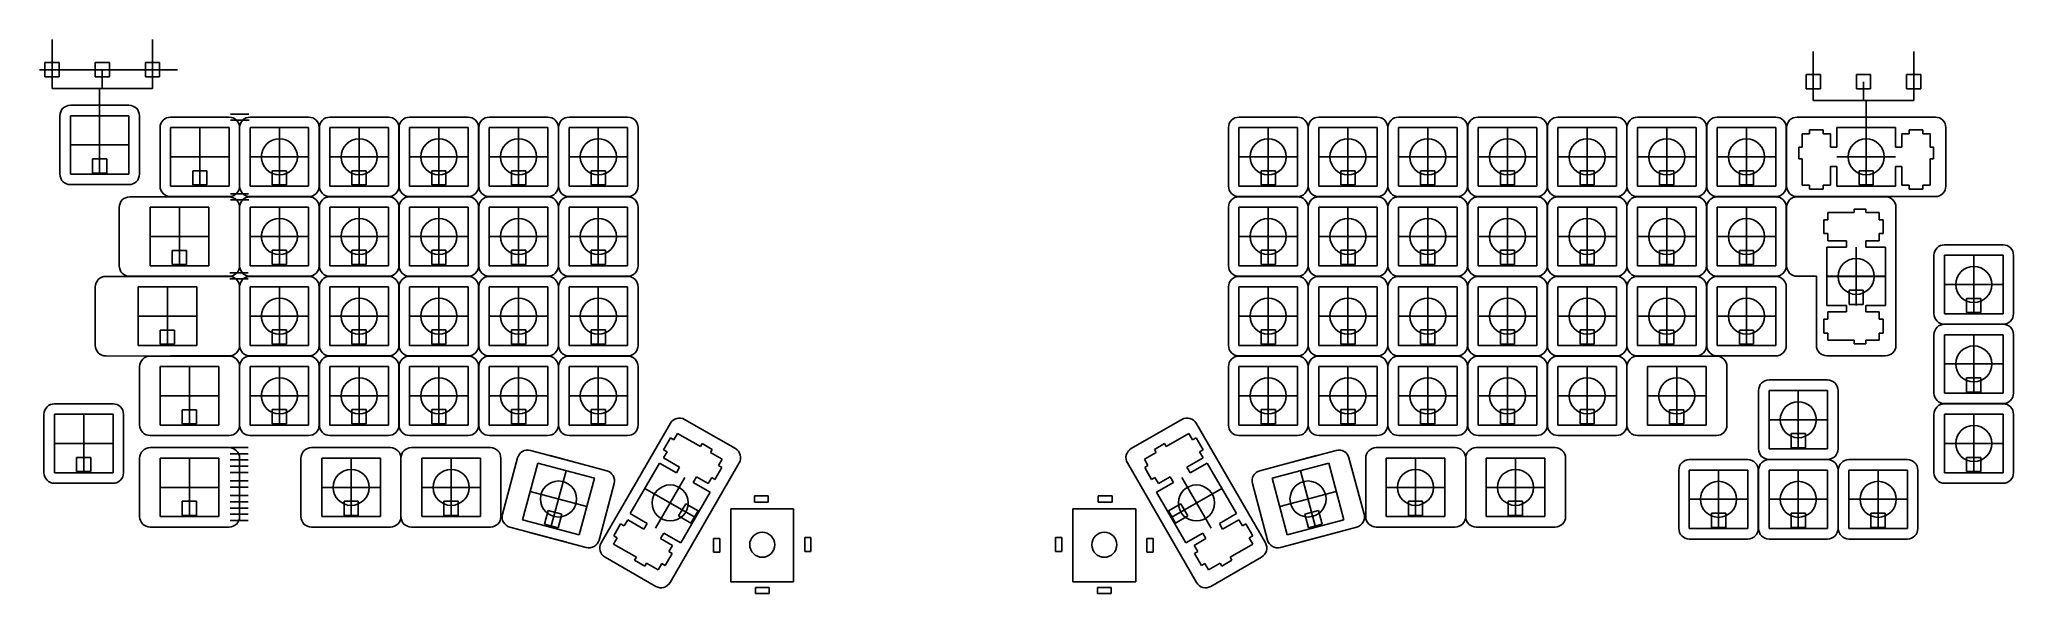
# Model space of a CAD drawing. Header units: millimetres. Extents: x -214 to 258, y 2 to 135.
import ezdxf

# ---------------------------------------------------------------- set-up
doc = ezdxf.new("R2010")
doc.units = ezdxf.units.MM
for name, color, linetype, lineweight, true_color in [('livello 3', 7, 'Continuous', 25, 0x000000), ('livello 5', 7, 'Continuous', 25, 0x000000), ('livello 7', 6, 'Continuous', 25, 0xff00ff)]:
    doc.layers.add(name, color=color, linetype=linetype, lineweight=lineweight, true_color=true_color)

msp = doc.modelspace()

# ---------------------------------------------------------------- linework, layer by layer
at = {"layer": 'livello 3', "color": 30, "true_color": 0xff7f00, "flags": 128}
for points in [[(210.22, 120.1), (210.22, 131.85)], [(234.22, 120.1), (234.22, 131.85)], [(208.52, 126.3), (211.92, 126.3)], [(208.52, 122.9), (208.52, 126.3)], [(211.92, 126.3), (208.52, 126.3)], [(208.52, 126.3), (208.52, 122.9)], [(211.92, 122.9), (208.52, 122.9)], [(208.52, 122.9), (211.92, 122.9)], [(211.92, 126.3), (211.92, 122.9)], [(211.92, 122.9), (211.92, 126.3)], [(220.52, 126.3), (223.92, 126.3)], [(220.52, 122.9), (220.52, 126.3)], [(223.92, 126.3), (220.52, 126.3)], [(220.52, 126.3), (220.52, 122.9)], [(223.92, 122.9), (220.52, 122.9)], [(220.52, 122.9), (223.92, 122.9)], [(222.22, 124.6), (222.22, 120.1)], [(222.22, 124.6), (222.22, 120.1)], [(223.92, 126.3), (223.92, 122.9)], [(223.92, 122.9), (223.92, 126.3)], [(232.52, 126.3), (235.92, 126.3)], [(232.52, 122.9), (232.52, 126.3)], [(235.92, 126.3), (232.52, 126.3)], [(232.52, 126.3), (232.52, 122.9)], [(235.92, 122.9), (232.52, 122.9)], [(232.52, 122.9), (235.92, 122.9)], [(235.92, 126.3), (235.92, 122.9)], [(235.92, 122.9), (235.92, 126.3)], [(222.22, 120.1), (210.22, 120.1)], [(222.22, 120.1), (234.22, 120.1)], [(222.85, 106.6), (222.85, 120.1)], [(165.72, 99.6), (165.72, 113.6)], [(168.22, 116.1), (182.22, 116.1)], [(168.22, 99.6), (168.22, 113.6)], [(168.22, 113.6), (182.22, 113.6)], [(175.22, 113.6), (175.22, 99.6)], [(182.22, 113.6), (182.22, 99.6)], [(184.72, 113.6), (184.72, 99.6)], [(184.77, 99.6), (184.77, 113.6)], [(187.27, 116.1), (201.27, 116.1)], [(187.27, 113.6), (201.27, 113.6)], [(187.27, 99.6), (187.27, 113.6)], [(194.27, 113.6), (194.27, 99.6)], [(201.27, 113.6), (201.27, 99.6)], [(203.77, 113.6), (203.77, 99.6)], [(203.85, 99.6), (203.85, 113.6)], [(206.35, 116.1), (239.4, 116.1)], [(215.85, 113.6), (215.85, 108.9)], [(229.85, 113.6), (215.85, 113.6)], [(222.85, 113.6), (222.85, 99.6)], [(229.85, 108.9), (229.85, 113.6)], [(241.9, 113.6), (241.9, 99.6)], [(207.57, 108.9), (206.75, 108.9)], [(206.75, 108.9), (206.75, 106.1)], [(209.3, 112.13), (207.57, 112.13)], [(207.57, 112.13), (207.57, 108.9)], [(209.3, 113.05), (209.3, 112.13)], [(212.6, 113.05), (209.3, 113.05)], [(212.6, 112.13), (212.6, 113.05)], [(214.32, 112.13), (212.6, 112.13)], [(214.32, 108.9), (214.32, 112.13)], [(215.85, 108.9), (214.32, 108.9)], [(231.37, 108.9), (229.85, 108.9)], [(233.1, 112.13), (231.37, 112.13)], [(231.37, 112.13), (231.37, 108.9)], [(236.4, 113.05), (233.1, 113.05)], [(233.1, 113.05), (233.1, 112.13)], [(236.4, 112.13), (236.4, 113.05)], [(238.12, 112.13), (236.4, 112.13)], [(238.12, 108.9), (238.12, 112.13)], [(238.95, 108.9), (238.12, 108.9)], [(238.95, 106.1), (238.95, 108.9)], [(168.22, 106.6), (182.22, 106.6)], [(187.27, 106.6), (201.27, 106.6)], [(206.75, 106.1), (207.57, 106.1)], [(207.57, 106.1), (207.57, 99.83)], [(214.32, 104.3), (215.85, 104.3)], [(214.32, 99.83), (214.32, 104.3)], [(215.85, 106.6), (229.85, 106.6)], [(215.85, 104.3), (215.85, 99.6)], [(229.85, 104.3), (231.37, 104.3)], [(229.85, 99.6), (229.85, 104.3)], [(231.37, 104.3), (231.37, 99.83)], [(238.12, 106.1), (238.95, 106.1)], [(238.12, 99.83), (238.12, 106.1)], [(182.22, 99.6), (168.22, 99.6)], [(173.52, 99.88), (173.52, 103.28)], [(173.52, 103.28), (176.92, 103.28)], [(176.92, 103.28), (173.52, 103.28)], [(173.52, 103.28), (173.52, 99.88)], [(176.92, 99.88), (173.52, 99.88)], [(173.52, 99.88), (176.92, 99.88)], [(176.92, 103.28), (176.92, 99.88)], [(176.92, 99.88), (176.92, 103.28)], [(201.27, 99.6), (187.27, 99.6)], [(192.57, 99.88), (192.57, 103.28)], [(192.57, 103.28), (195.97, 103.28)], [(195.97, 103.28), (192.57, 103.28)], [(192.57, 103.28), (192.57, 99.88)], [(195.97, 99.88), (192.57, 99.88)], [(192.57, 99.88), (195.97, 99.88)], [(195.97, 103.28), (195.97, 99.88)], [(195.97, 99.88), (195.97, 103.28)], [(207.57, 99.83), (209.3, 99.83)], [(209.3, 99.83), (209.3, 98.85)], [(212.6, 98.85), (212.6, 99.83)], [(212.6, 99.83), (214.32, 99.83)], [(215.85, 99.6), (229.85, 99.6)], [(221.15, 99.88), (221.15, 103.28)], [(221.15, 103.28), (224.55, 103.28)], [(224.55, 103.28), (221.15, 103.28)], [(221.15, 103.28), (221.15, 99.88)], [(224.55, 99.88), (221.15, 99.88)], [(221.15, 99.88), (224.55, 99.88)], [(224.55, 103.28), (224.55, 99.88)], [(224.55, 99.88), (224.55, 103.28)], [(231.37, 99.83), (233.1, 99.83)], [(233.1, 99.83), (233.1, 98.85)], [(236.4, 98.85), (236.4, 99.83)], [(236.4, 99.83), (238.12, 99.83)], [(165.72, 80.55), (165.72, 94.55)], [(182.22, 97.1), (168.22, 97.1)], [(168.22, 97.05), (182.22, 97.05)], [(168.22, 80.55), (168.22, 94.55)], [(168.22, 94.55), (182.22, 94.55)], [(175.22, 94.55), (175.22, 80.55)], [(182.22, 94.55), (182.22, 80.55)], [(184.72, 94.55), (184.72, 80.55)], [(184.77, 80.55), (184.77, 94.55)], [(201.27, 97.1), (187.27, 97.1)], [(187.27, 97.05), (201.27, 97.05)], [(187.27, 80.55), (187.27, 94.55)], [(187.27, 94.55), (201.27, 94.55)], [(194.27, 94.55), (194.27, 80.55)], [(201.27, 94.55), (201.27, 80.55)], [(203.77, 94.55), (203.77, 80.55)], [(203.85, 80.55), (203.85, 94.55)], [(226.05, 97.1), (206.35, 97.1)], [(206.35, 97.05), (227.82, 97.05)], [(209.3, 98.85), (212.6, 98.85)], [(213.47, 97.07), (227.47, 97.07)], [(239.4, 97.1), (226.05, 97.1)], [(229.97, 94.57), (229.97, 81.23)], [(233.1, 98.85), (236.4, 98.85)], [(213.69, 91.57), (212.72, 91.57)], [(212.72, 91.57), (212.72, 88.27)], [(219.97, 93.3), (213.69, 93.3)], [(213.69, 93.3), (213.69, 91.57)], [(219.97, 94.12), (219.97, 93.3)], [(222.77, 94.12), (219.97, 94.12)], [(222.77, 93.3), (222.77, 94.12)], [(226, 93.3), (222.77, 93.3)], [(226, 91.57), (226, 93.3)], [(226.91, 91.57), (226, 91.57)], [(226.91, 88.27), (226.91, 91.57)], [(168.22, 87.55), (182.22, 87.55)], [(187.27, 87.55), (201.27, 87.55)], [(212.72, 88.27), (213.69, 88.27)], [(213.46, 85.02), (213.46, 71.02)], [(218.17, 85.02), (213.46, 85.02)], [(213.69, 88.27), (213.69, 86.55)], [(213.69, 86.55), (218.17, 86.55)], [(218.17, 86.55), (218.17, 85.02)], [(220.47, 85.02), (220.47, 71.02)], [(222.77, 85.02), (222.77, 86.55)], [(222.77, 86.55), (226, 86.55)], [(227.47, 85.02), (222.77, 85.02)], [(226, 86.55), (226, 88.27)], [(226, 88.27), (226.91, 88.27)], [(227.47, 71.02), (227.47, 85.02)], [(241.56, 85.57), (255.56, 85.57)], [(182.22, 80.55), (168.22, 80.55)], [(173.52, 84.23), (176.92, 84.23)], [(173.52, 80.83), (173.52, 84.23)], [(176.92, 84.23), (173.52, 84.23)], [(173.52, 84.23), (173.52, 80.83)], [(176.92, 80.83), (173.52, 80.83)], [(173.52, 80.83), (176.92, 80.83)], [(176.92, 84.23), (176.92, 80.83)], [(176.92, 80.83), (176.92, 84.23)], [(201.27, 80.55), (187.27, 80.55)], [(192.57, 84.23), (195.97, 84.23)], [(192.57, 80.83), (192.57, 84.23)], [(195.97, 84.23), (192.57, 84.23)], [(192.57, 84.23), (192.57, 80.83)], [(195.97, 80.83), (192.57, 80.83)], [(192.57, 80.83), (195.97, 80.83)], [(195.97, 84.23), (195.97, 80.83)], [(195.97, 80.83), (195.97, 84.23)], [(229.97, 81.23), (229.97, 61.52)], [(239.06, 69.07), (239.06, 83.07)], [(241.56, 69.07), (241.56, 83.07)], [(241.56, 83.07), (255.56, 83.07)], [(248.56, 83.07), (248.56, 69.07)], [(255.56, 83.07), (255.56, 69.07)], [(258.06, 83.07), (258.06, 69.07)], [(165.72, 61.5), (165.72, 75.5)], [(182.22, 78.05), (168.22, 78.05)], [(168.22, 78), (182.22, 78)], [(168.22, 61.5), (168.22, 75.5)], [(168.22, 75.5), (182.22, 75.5)], [(175.22, 75.5), (175.22, 61.5)], [(182.22, 75.5), (182.22, 61.5)], [(184.72, 75.5), (184.72, 61.5)], [(184.77, 61.5), (184.77, 75.5)], [(201.27, 78.05), (187.27, 78.05)], [(187.27, 78), (201.27, 78)], [(187.27, 75.5), (201.27, 75.5)], [(187.27, 61.5), (187.27, 75.5)], [(194.27, 75.5), (194.27, 61.5)], [(201.27, 75.5), (201.27, 61.5)], [(203.77, 75.5), (203.77, 61.5)], [(210.97, 78.05), (206.35, 78.05)], [(210.97, 61.52), (210.97, 78.05)], [(226.05, 78.05), (213.46, 78.05)], [(213.47, 78.02), (227.47, 78.02)], [(227.47, 78.05), (226.05, 78.05)], [(241.57, 76.07), (255.56, 76.07)], [(213.46, 71.02), (218.17, 71.02)], [(218.17, 71.02), (218.17, 69.5)], [(218.77, 74.71), (222.17, 74.71)], [(218.77, 71.31), (218.77, 74.71)], [(222.17, 74.71), (218.77, 74.71)], [(218.77, 74.71), (218.77, 71.31)], [(222.17, 71.31), (218.77, 71.31)], [(218.77, 71.31), (222.17, 71.31)], [(222.17, 74.71), (222.17, 71.31)], [(222.17, 71.31), (222.17, 74.71)], [(222.77, 69.5), (222.77, 71.02)], [(222.77, 71.02), (227.47, 71.02)], [(246.86, 72.75), (250.26, 72.75)], [(246.86, 69.35), (246.86, 72.75)], [(250.26, 72.75), (246.86, 72.75)], [(246.86, 72.75), (246.86, 69.35)], [(250.26, 72.75), (250.26, 69.35)], [(250.26, 69.35), (250.26, 72.75)], [(168.22, 68.5), (182.22, 68.5)], [(187.27, 68.5), (201.27, 68.5)], [(213.69, 67.77), (212.72, 67.77)], [(212.72, 67.77), (212.72, 64.47)], [(213.69, 69.5), (213.69, 67.77)], [(218.17, 69.5), (213.69, 69.5)], [(226, 69.5), (222.77, 69.5)], [(226, 67.77), (226, 69.5)], [(226.91, 67.77), (226, 67.77)], [(226.91, 64.47), (226.91, 67.77)], [(255.56, 69.07), (241.56, 69.07)], [(241.56, 66.57), (255.56, 66.57)], [(255.56, 66.57), (241.56, 66.57)], [(250.26, 69.35), (246.86, 69.35)], [(246.86, 69.35), (250.26, 69.35)], [(182.22, 61.5), (168.22, 61.5)], [(173.52, 61.78), (173.52, 65.18)], [(173.52, 65.18), (176.92, 65.18)], [(176.92, 65.18), (173.52, 65.18)], [(173.52, 65.18), (173.52, 61.78)], [(176.92, 61.78), (173.52, 61.78)], [(173.52, 61.78), (176.92, 61.78)], [(176.92, 65.18), (176.92, 61.78)], [(176.92, 61.78), (176.92, 65.18)], [(201.27, 61.5), (187.27, 61.5)], [(192.57, 61.78), (192.57, 65.18)], [(192.57, 65.18), (195.97, 65.18)], [(195.97, 65.18), (192.57, 65.18)], [(192.57, 65.18), (192.57, 61.78)], [(195.97, 61.78), (192.57, 61.78)], [(192.57, 61.78), (195.97, 61.78)], [(195.97, 65.18), (195.97, 61.78)], [(195.97, 61.78), (195.97, 65.18)], [(212.72, 64.47), (213.69, 64.47)], [(213.69, 64.47), (213.69, 62.75)], [(213.69, 62.75), (219.97, 62.75)], [(219.97, 62.75), (219.97, 61.92)], [(219.97, 61.92), (222.77, 61.92)], [(222.77, 61.92), (222.77, 62.75)], [(222.77, 62.75), (226, 62.75)], [(226, 64.47), (226.91, 64.47)], [(226, 62.75), (226, 64.47)], [(239.06, 50.07), (239.06, 64.07)], [(241.56, 50.07), (241.56, 64.07)], [(241.56, 64.07), (255.56, 64.07)], [(248.56, 64.07), (248.56, 50.07)], [(255.56, 64.07), (255.56, 50.07)], [(258.06, 64.07), (258.06, 50.07)], [(182.22, 59), (168.22, 59)], [(168.22, 58.95), (182.22, 58.95)], [(173.1, 58.95), (187.1, 58.95)], [(201.27, 59), (187.27, 59)], [(227.47, 59.02), (213.47, 59.02)], [(241.57, 57.07), (255.56, 57.07)], [(165.72, 42.45), (165.72, 56.45)], [(170.6, 56.45), (184.6, 56.45)], [(170.6, 42.45), (170.6, 56.45)], [(177.6, 56.45), (177.6, 42.45)], [(184.6, 56.45), (184.6, 42.45)], [(189.6, 56.45), (189.6, 42.45)], [(199.65, 53.23), (213.65, 53.23)], [(246.86, 50.35), (246.86, 53.75)], [(246.86, 53.75), (250.26, 53.75)], [(250.26, 53.75), (246.86, 53.75)], [(246.86, 53.75), (246.86, 50.35)], [(250.26, 53.75), (250.26, 50.35)], [(250.26, 50.35), (250.26, 53.75)], [(170.6, 49.45), (184.6, 49.45)], [(197.15, 36.73), (197.15, 50.73)], [(199.65, 50.73), (213.65, 50.73)], [(199.65, 36.73), (199.65, 50.73)], [(206.65, 50.73), (206.65, 36.73)], [(213.65, 50.73), (213.65, 36.73)], [(216.15, 50.73), (216.15, 36.73)], [(255.56, 50.07), (241.56, 50.07)], [(255.56, 47.57), (241.56, 47.57)], [(241.56, 47.52), (255.56, 47.52)], [(250.26, 50.35), (246.86, 50.35)], [(246.86, 50.35), (250.26, 50.35)], [(184.6, 42.45), (170.6, 42.45)], [(175.9, 46.13), (179.3, 46.13)], [(175.9, 42.73), (175.9, 46.13)], [(179.3, 46.13), (175.9, 46.13)], [(175.9, 46.13), (175.9, 42.73)], [(179.3, 42.73), (175.9, 42.73)], [(175.9, 42.73), (179.3, 42.73)], [(179.3, 46.13), (179.3, 42.73)], [(179.3, 42.73), (179.3, 46.13)], [(199.65, 43.73), (213.65, 43.73)], [(239.06, 31.02), (239.06, 45.02)], [(241.56, 31.02), (241.56, 45.02)], [(241.56, 45.02), (255.56, 45.02)], [(248.56, 45.02), (248.56, 31.02)], [(255.56, 45.02), (255.56, 31.02)], [(258.06, 45.02), (258.06, 31.02)], [(182.22, 39.95), (168.22, 39.95)], [(187.1, 39.95), (173.1, 39.95)], [(204.95, 40.42), (208.35, 40.42)], [(204.95, 37.02), (204.95, 40.42)], [(208.35, 40.42), (204.95, 40.42)], [(204.95, 40.42), (204.95, 37.02)], [(208.35, 40.42), (208.35, 37.02)], [(208.35, 37.02), (208.35, 40.42)], [(241.57, 38.02), (255.56, 38.02)], [(180.6, 34.18), (194.6, 34.18)], [(213.65, 36.73), (199.65, 36.73)], [(213.65, 34.23), (199.65, 34.23)], [(199.65, 34.18), (213.65, 34.18)], [(208.35, 37.02), (204.95, 37.02)], [(204.95, 37.02), (208.35, 37.02)], [(218.7, 34.18), (232.7, 34.18)], [(246.86, 34.7), (250.26, 34.7)], [(246.86, 31.3), (246.86, 34.7)], [(250.26, 34.7), (246.86, 34.7)], [(246.86, 34.7), (246.86, 31.3)], [(250.26, 34.7), (250.26, 31.3)], [(250.26, 31.3), (250.26, 34.7)], [(178.1, 17.68), (178.1, 31.68)], [(180.6, 31.68), (194.6, 31.68)], [(180.6, 17.68), (180.6, 31.68)], [(187.6, 31.68), (187.6, 17.68)], [(194.6, 31.68), (194.6, 17.68)], [(197.1, 31.68), (197.1, 17.68)], [(197.15, 17.68), (197.15, 31.68)], [(199.65, 17.68), (199.65, 31.68)], [(199.65, 31.68), (213.65, 31.68)], [(206.65, 31.68), (206.65, 17.68)], [(213.65, 31.68), (213.65, 17.68)], [(216.15, 31.68), (216.15, 17.68)], [(216.2, 17.68), (216.2, 31.68)], [(218.7, 17.68), (218.7, 31.68)], [(218.7, 31.68), (232.7, 31.68)], [(225.7, 31.68), (225.7, 17.68)], [(232.7, 31.68), (232.7, 17.68)], [(235.2, 31.68), (235.2, 17.68)], [(255.56, 31.02), (241.56, 31.02)], [(255.56, 28.52), (241.56, 28.52)], [(250.26, 31.3), (246.86, 31.3)], [(246.86, 31.3), (250.26, 31.3)], [(180.6, 24.68), (194.6, 24.68)], [(199.65, 24.68), (213.65, 24.68)], [(218.7, 24.68), (232.7, 24.68)], [(185.9, 17.97), (185.9, 21.37)], [(185.9, 21.37), (189.3, 21.37)], [(189.3, 21.37), (185.9, 21.37)], [(185.9, 21.37), (185.9, 17.97)], [(189.3, 21.37), (189.3, 17.97)], [(189.3, 17.97), (189.3, 21.37)], [(204.95, 17.97), (204.95, 21.37)], [(204.95, 21.37), (208.35, 21.37)], [(208.35, 21.37), (204.95, 21.37)], [(204.95, 21.37), (204.95, 17.97)], [(208.35, 21.37), (208.35, 17.97)], [(208.35, 17.97), (208.35, 21.37)], [(224, 17.97), (224, 21.37)], [(224, 21.37), (227.4, 21.37)], [(227.4, 21.37), (224, 21.37)], [(224, 21.37), (224, 17.97)], [(227.4, 21.37), (227.4, 17.97)], [(227.4, 17.97), (227.4, 21.37)], [(194.6, 17.68), (180.6, 17.68)], [(194.6, 15.18), (180.6, 15.18)], [(189.3, 17.97), (185.9, 17.97)], [(185.9, 17.97), (189.3, 17.97)], [(213.65, 17.68), (199.65, 17.68)], [(213.65, 15.18), (199.65, 15.18)], [(208.35, 17.97), (204.95, 17.97)], [(204.95, 17.97), (208.35, 17.97)], [(232.7, 17.68), (218.7, 17.68)], [(232.7, 15.18), (218.7, 15.18)], [(227.4, 17.97), (224, 17.97)], [(224, 17.97), (227.4, 17.97)]]:
    msp.add_lwpolyline(points, dxfattribs=at)
for points in [[(168.22, 116.1, 0.414214), (165.72, 113.6)], [(184.72, 113.6, 0.414214), (182.22, 116.1)], [(187.27, 116.1, 0.414214), (184.77, 113.6)], [(203.77, 113.6, 0.414214), (201.27, 116.1)], [(206.35, 116.1, 0.414225), (203.85, 113.6)], [(241.9, 113.6, 0.414225), (239.4, 116.1)], [(165.72, 99.6, 0.414214), (168.22, 97.1)], [(182.22, 97.1, 0.414214), (184.72, 99.6)], [(184.77, 99.6, 0.414214), (187.27, 97.1)], [(201.27, 97.1, 0.414214), (203.77, 99.6)], [(203.85, 99.6, 0.414214), (206.35, 97.1)], [(239.4, 97.1, 0.414225), (241.9, 99.6)], [(168.22, 97.05, 0.414214), (165.72, 94.55)], [(184.72, 94.55, 0.414214), (182.22, 97.05)], [(187.27, 97.05, 0.414214), (184.77, 94.55)], [(203.77, 94.55, 0.414214), (201.27, 97.05)], [(206.35, 97.05, 0.414214), (203.85, 94.55)], [(213.47, 97.07, 0.035499), (213.11, 97.05)], [(229.97, 94.57, 0.414214), (227.47, 97.07)], [(241.56, 85.57, 0.414214), (239.06, 83.07)], [(258.06, 83.07, 0.414214), (255.56, 85.57)], [(165.72, 80.55, 0.414214), (168.22, 78.05)], [(182.22, 78.05, 0.414214), (184.72, 80.55)], [(184.77, 80.55, 0.414214), (187.27, 78.05)], [(201.27, 78.05, 0.414214), (203.77, 80.55)], [(203.85, 80.55, 0.414214), (206.35, 78.05)], [(168.22, 78, 0.414214), (165.72, 75.5)], [(184.72, 75.5, 0.414214), (182.22, 78)], [(187.27, 78, 0.414214), (184.77, 75.5)], [(203.77, 75.5, 0.414214), (201.27, 78)], [(239.06, 69.07, 0.414214), (241.56, 66.57)], [(241.56, 66.57, 0.414214), (239.06, 64.07)], [(255.56, 66.57, 0.414214), (258.06, 69.07)], [(258.06, 64.07, 0.414214), (255.56, 66.57)], [(165.72, 61.5, 0.414214), (168.22, 59)], [(182.22, 59, 0.414214), (184.72, 61.5)], [(184.77, 61.5, 0.414214), (187.27, 59)], [(201.27, 59, 0.414214), (203.77, 61.5)], [(210.97, 61.52, 0.414214), (213.47, 59.02)], [(227.47, 59.02, 0.414214), (229.97, 61.52)], [(168.22, 58.95, 0.414214), (165.72, 56.45)], [(189.6, 56.45, 0.414214), (187.1, 58.95)], [(199.65, 53.23, 0.414214), (197.15, 50.73)], [(216.15, 50.73, 0.414214), (213.65, 53.23)], [(239.06, 50.07, 0.414214), (241.56, 47.57)], [(241.56, 47.52, 0.414214), (239.06, 45.02)], [(255.56, 47.57, 0.414214), (258.06, 50.07)], [(258.06, 45.02, 0.414214), (255.56, 47.52)], [(165.72, 42.45, 0.414214), (168.22, 39.95)], [(187.1, 39.95, 0.414214), (189.6, 42.45)], [(180.6, 34.18, 0.414214), (178.1, 31.68)], [(197.1, 31.68, 0.414214), (194.6, 34.18)], [(197.15, 36.73, 0.414214), (199.65, 34.23)], [(199.65, 34.18, 0.414214), (197.15, 31.68)], [(213.65, 34.23, 0.414214), (216.15, 36.73)], [(216.15, 31.68, 0.414214), (213.65, 34.18)], [(218.7, 34.18, 0.414214), (216.2, 31.68)], [(235.2, 31.68, 0.414214), (232.7, 34.18)], [(239.06, 31.02, 0.414214), (241.56, 28.52)], [(255.56, 28.52, 0.414214), (258.06, 31.02)], [(178.1, 17.68, 0.414214), (180.6, 15.18)], [(194.6, 15.18, 0.414214), (197.1, 17.68)], [(197.15, 17.68, 0.414214), (199.65, 15.18)], [(213.65, 15.18, 0.414214), (216.15, 17.68)], [(216.2, 17.68, 0.414214), (218.7, 15.18)], [(232.7, 15.18, 0.414214), (235.2, 17.68)]]:
    msp.add_lwpolyline(points, format="xyb", dxfattribs=at)
at = {"layer": 'livello 3', "color": 30, "true_color": 0xff7f00}
for centre in [(175.22, 106.6), (194.27, 106.6), (222.85, 106.6), (175.22, 87.55), (194.27, 87.55), (220.47, 78.02), (248.56, 76.07), (175.22, 68.5), (194.27, 68.5), (248.56, 57.07), (177.6, 49.45), (206.65, 43.73), (248.56, 38.02), (187.6, 24.68), (206.65, 24.68), (225.7, 24.68)]:
    msp.add_circle(centre, 4.31, dxfattribs=at)
at = {"layer": 'livello 5', "color": 3, "true_color": 0x00ff00, "flags": 128}
for points in [[(-210.53, 122.96), (-210.53, 134.71)], [(-186.53, 122.96), (-186.53, 134.71)], [(-198.53, 127.46), (-213.53, 127.46)], [(-212.23, 129.16), (-208.83, 129.16)], [(-212.23, 125.76), (-212.23, 129.16)], [(-208.83, 129.16), (-212.23, 129.16)], [(-212.23, 129.16), (-212.23, 125.76)], [(-208.83, 129.16), (-208.83, 125.76)], [(-208.83, 125.76), (-208.83, 129.16)], [(-200.23, 129.16), (-196.83, 129.16)], [(-200.23, 125.76), (-200.23, 129.16)], [(-196.83, 129.16), (-200.23, 129.16)], [(-200.23, 129.16), (-200.23, 125.76)], [(-198.53, 127.46), (-180.53, 127.46)], [(-198.53, 127.46), (-198.53, 122.96)], [(-198.53, 127.46), (-198.53, 122.96)], [(-196.83, 129.16), (-196.83, 125.76)], [(-196.83, 125.76), (-196.83, 129.16)], [(-188.23, 129.16), (-184.83, 129.16)], [(-188.23, 125.76), (-188.23, 129.16)], [(-184.83, 129.16), (-188.23, 129.16)], [(-188.23, 129.16), (-188.23, 125.76)], [(-184.83, 129.16), (-184.83, 125.76)], [(-184.83, 125.76), (-184.83, 129.16)], [(-208.83, 125.76), (-212.23, 125.76)], [(-212.23, 125.76), (-208.83, 125.76)], [(-198.53, 122.96), (-210.53, 122.96)], [(-196.83, 125.76), (-200.23, 125.76)], [(-200.23, 125.76), (-196.83, 125.76)], [(-199.15, 109.46), (-199.15, 122.96)], [(-198.53, 122.96), (-186.53, 122.96)], [(-184.83, 125.76), (-188.23, 125.76)], [(-188.23, 125.76), (-184.83, 125.76)], [(-206.15, 118.96), (-192.15, 118.96)], [(-208.65, 102.46), (-208.65, 116.46)], [(-206.15, 116.46), (-192.15, 116.46)], [(-206.15, 102.46), (-206.15, 116.46)], [(-199.15, 116.46), (-199.15, 102.46)], [(-192.15, 116.46), (-192.15, 102.46)], [(-189.65, 116.46), (-189.65, 102.46)], [(-184.72, 99.6), (-184.72, 113.6)], [(-182.22, 116.1), (-168.22, 116.1)], [(-182.22, 113.6), (-168.22, 113.6)], [(-182.22, 99.6), (-182.22, 113.6)], [(-175.22, 113.6), (-175.22, 99.6)], [(-168.22, 113.6), (-168.22, 99.6)], [(-163.52, 116.82), (-167.87, 116.82)], [(-163.47, 115.37), (-167.87, 115.37)], [(-165.72, 113.6), (-165.72, 99.6)], [(-206.15, 109.46), (-192.15, 109.46)], [(-200.85, 102.74), (-200.85, 106.14)], [(-200.85, 106.14), (-197.45, 106.14)], [(-197.45, 106.14), (-200.85, 106.14)], [(-200.85, 106.14), (-200.85, 102.74)], [(-197.45, 106.14), (-197.45, 102.74)], [(-197.45, 102.74), (-197.45, 106.14)], [(-182.22, 106.6), (-168.22, 106.6)], [(-192.15, 102.46), (-206.15, 102.46)], [(-192.15, 99.96), (-206.15, 99.96)], [(-197.45, 102.74), (-200.85, 102.74)], [(-200.85, 102.74), (-197.45, 102.74)], [(-168.22, 99.6), (-182.22, 99.6)], [(-176.92, 99.88), (-176.92, 103.28)], [(-176.92, 103.28), (-173.52, 103.28)], [(-173.52, 103.28), (-176.92, 103.28)], [(-176.92, 103.28), (-176.92, 99.88)], [(-173.52, 99.88), (-176.92, 99.88)], [(-176.92, 99.88), (-173.52, 99.88)], [(-173.52, 103.28), (-173.52, 99.88)], [(-173.52, 99.88), (-173.52, 103.28)], [(-194.48, 94.53), (-194.48, 80.53)], [(-177.99, 97.03), (-191.98, 97.03)], [(-187.1, 94.55), (-173.1, 94.55)], [(-187.1, 80.55), (-187.1, 94.55)], [(-168.22, 97.1), (-182.22, 97.1)], [(-182.1, 97.03), (-168.1, 97.03)], [(-180.1, 94.55), (-180.1, 80.55)], [(-173.1, 94.55), (-173.1, 80.55)], [(-163.57, 97.8), (-167.92, 97.8)], [(-163.52, 96.35), (-167.92, 96.35)], [(-165.72, 94.53), (-165.72, 80.53)], [(-187.1, 87.55), (-173.1, 87.55)], [(-173.1, 80.55), (-187.1, 80.55)], [(-181.8, 84.23), (-178.4, 84.23)], [(-181.8, 80.83), (-181.8, 84.23)], [(-178.4, 84.23), (-181.8, 84.23)], [(-181.8, 84.23), (-181.8, 80.83)], [(-178.4, 80.83), (-181.8, 80.83)], [(-181.8, 80.83), (-178.4, 80.83)], [(-178.4, 84.23), (-178.4, 80.83)], [(-178.4, 80.83), (-178.4, 84.23)], [(-200.2, 75.5), (-200.2, 61.5)], [(-182.22, 78), (-197.7, 78)], [(-191.98, 78.03), (-177.99, 78.03)], [(-189.96, 75.5), (-175.96, 75.5)], [(-189.96, 61.5), (-189.96, 75.5)], [(-182.96, 75.5), (-182.96, 61.5)], [(-168.22, 78.03), (-182.22, 78.03)], [(-182.22, 78), (-168.22, 78)], [(-175.96, 75.5), (-175.96, 61.5)], [(-163.64, 78.85), (-168.04, 78.85)], [(-163.64, 77.43), (-168.04, 77.43)], [(-165.72, 75.5), (-165.72, 61.5)], [(-189.96, 68.5), (-175.96, 68.5)], [(-175.96, 61.5), (-189.96, 61.5)], [(-184.66, 61.78), (-184.66, 65.18)], [(-184.66, 65.18), (-181.26, 65.18)], [(-181.26, 65.18), (-184.66, 65.18)], [(-184.66, 65.18), (-184.66, 61.78)], [(-181.26, 61.78), (-184.66, 61.78)], [(-184.66, 61.78), (-181.26, 61.78)], [(-181.26, 65.18), (-181.26, 61.78)], [(-181.26, 61.78), (-181.26, 65.18)], [(-197.7, 59), (-182.22, 58.95)], [(-187.1, 58.95), (-173.1, 58.95)], [(-168.22, 59), (-182.22, 59)], [(-182.22, 58.95), (-168.22, 58.95)], [(-189.6, 42.45), (-189.6, 56.45)], [(-184.72, 56.45), (-170.72, 56.45)], [(-184.72, 42.45), (-184.72, 56.45)], [(-177.72, 56.45), (-177.72, 42.45)], [(-170.72, 56.45), (-170.72, 42.45)], [(-165.72, 56.45), (-165.72, 42.45)], [(-209.96, 47.52), (-195.96, 47.52)], [(-184.72, 49.45), (-170.72, 49.45)], [(-212.46, 31.02), (-212.46, 45.02)], [(-209.96, 31.02), (-209.96, 45.02)], [(-209.96, 45.02), (-195.96, 45.02)], [(-202.96, 45.02), (-202.96, 31.02)], [(-195.96, 45.02), (-195.96, 31.02)], [(-193.46, 45.02), (-193.46, 31.02)], [(-170.72, 42.45), (-184.72, 42.45)], [(-179.42, 46.13), (-176.02, 46.13)], [(-179.42, 42.73), (-179.42, 46.13)], [(-176.02, 46.13), (-179.42, 46.13)], [(-179.42, 46.13), (-179.42, 42.73)], [(-176.02, 42.73), (-179.42, 42.73)], [(-179.42, 42.73), (-176.02, 42.73)], [(-176.02, 46.13), (-176.02, 42.73)], [(-176.02, 42.73), (-176.02, 46.13)], [(-209.96, 38.02), (-195.96, 38.02)], [(-173.1, 39.95), (-187.1, 39.95)], [(-168.22, 39.95), (-182.22, 39.95)], [(-204.66, 31.3), (-204.66, 34.7)], [(-204.66, 34.7), (-201.26, 34.7)], [(-201.26, 34.7), (-204.66, 34.7)], [(-204.66, 34.7), (-204.66, 31.3)], [(-201.26, 34.7), (-201.26, 31.3)], [(-201.26, 31.3), (-201.26, 34.7)], [(-189.6, 20.54), (-189.6, 34.54)], [(-187.1, 37.04), (-173.1, 37.04)], [(-184.72, 34.54), (-170.72, 34.54)], [(-184.72, 20.54), (-184.72, 34.54)], [(-182.22, 37.04), (-168.22, 37.04)], [(-177.72, 34.54), (-177.72, 20.54)], [(-170.72, 34.54), (-170.72, 20.54)], [(-163.64, 37.1), (-167.94, 37.1)], [(-163.64, 35.6), (-167.94, 35.6)], [(-163.64, 34.1), (-167.94, 34.1)], [(-165.72, 34.54), (-165.72, 20.54)], [(-195.96, 31.02), (-209.96, 31.02)], [(-195.96, 28.52), (-209.96, 28.52)], [(-201.26, 31.3), (-204.66, 31.3)], [(-204.66, 31.3), (-201.26, 31.3)], [(-163.64, 32.6), (-167.94, 32.6)], [(-163.64, 31.1), (-167.94, 31.1)], [(-163.64, 29.1), (-167.94, 29.1)], [(-184.72, 27.54), (-170.72, 27.54)], [(-179.42, 20.82), (-179.42, 24.22)], [(-179.42, 24.22), (-176.02, 24.22)], [(-176.02, 24.22), (-179.42, 24.22)], [(-179.42, 24.22), (-179.42, 20.82)], [(-176.02, 24.22), (-176.02, 20.82)], [(-176.02, 20.82), (-176.02, 24.22)], [(-163.64, 27.6), (-167.94, 27.6)], [(-163.64, 25.6), (-167.94, 25.6)], [(-163.64, 24.1), (-167.94, 24.1)], [(-170.72, 20.54), (-184.72, 20.54)], [(-176.02, 20.82), (-179.42, 20.82)], [(-179.42, 20.82), (-176.02, 20.82)], [(-163.64, 22.6), (-167.94, 22.6)], [(-163.64, 21.1), (-167.94, 21.1)], [(-163.64, 19.6), (-167.94, 19.6)], [(-173.1, 18.04), (-187.1, 18.04)], [(-168.22, 18.04), (-182.22, 18.04)]]:
    msp.add_lwpolyline(points, dxfattribs=at)
for points in [[(-206.15, 118.96, 0.414214), (-208.65, 116.46)], [(-189.65, 116.46, 0.414214), (-192.15, 118.96)], [(-182.22, 116.1, 0.414214), (-184.72, 113.6)], [(-165.72, 113.6, 0.414225), (-168.22, 116.1)], [(-208.65, 102.46, 0.414214), (-206.15, 99.96)], [(-192.15, 99.96, 0.414214), (-189.65, 102.46)], [(-184.72, 99.6, 0.414214), (-182.22, 97.1)], [(-168.22, 97.1, 0.414214), (-165.72, 99.6)], [(-191.98, 97.03, 0.414214), (-194.48, 94.53)], [(-165.72, 94.53, 0.414225), (-168.22, 97.03)], [(-194.48, 80.53, 0.414214), (-191.98, 78.03)], [(-168.22, 78.03, 0.414225), (-165.72, 80.53)], [(-197.7, 78, 0.414214), (-200.2, 75.5)], [(-165.72, 75.5, 0.414225), (-168.22, 78)], [(-200.2, 61.5, 0.414214), (-197.7, 59)], [(-168.22, 59, 0.414214), (-165.72, 61.5)], [(-187.1, 58.95, 0.414214), (-189.6, 56.45)], [(-165.72, 56.45, 0.414225), (-168.22, 58.95)], [(-209.96, 47.52, 0.414214), (-212.46, 45.02)], [(-193.46, 45.02, 0.414214), (-195.96, 47.52)], [(-189.6, 42.45, 0.414214), (-187.1, 39.95)], [(-168.22, 39.95, 0.414214), (-165.72, 42.45)], [(-187.1, 37.04, 0.414214), (-189.6, 34.54)], [(-165.72, 34.54, 0.414225), (-168.22, 37.04)], [(-212.46, 31.02, 0.414214), (-209.96, 28.52)], [(-195.96, 28.52, 0.414214), (-193.46, 31.02)], [(-189.6, 20.54, 0.414214), (-187.1, 18.04)], [(-168.22, 18.04, 0.414214), (-165.72, 20.54)]]:
    msp.add_lwpolyline(points, format="xyb", dxfattribs=at)
at = {"layer": 'livello 7', "color": 6, "true_color": 0xff00ff, "flags": 128}
for points in [[(-165.72, 113.6, -0.414214), (-163.22, 116.1)], [(-165.72, 113.6, -0.414214), (-163.22, 116.1)], [(-149.22, 116.1, -0.414214), (-146.72, 113.6)], [(-149.22, 116.1, -0.414214), (-146.72, 113.6)], [(-146.67, 113.6, -0.414214), (-144.17, 116.1)], [(-130.17, 116.1, -0.414214), (-127.67, 113.6)], [(-127.62, 113.6, -0.414214), (-125.12, 116.1)], [(-111.12, 116.1, -0.414214), (-108.62, 113.6)], [(-108.57, 113.6, -0.414214), (-106.07, 116.1)], [(-92.07, 116.1, -0.414214), (-89.57, 113.6)], [(-89.52, 113.6, -0.414214), (-87.02, 116.1)], [(-73.02, 116.1, -0.414214), (-70.52, 113.6)], [(73.02, 116.1, 0.414214), (70.52, 113.6)], [(89.52, 113.6, 0.414214), (87.02, 116.1)], [(92.07, 116.1, 0.414214), (89.57, 113.6)], [(108.57, 113.6, 0.414214), (106.07, 116.1)], [(111.12, 116.1, 0.414214), (108.62, 113.6)], [(127.62, 113.6, 0.414214), (125.12, 116.1)], [(130.17, 116.1, 0.414214), (127.67, 113.6)], [(146.67, 113.6, 0.414214), (144.17, 116.1)], [(149.22, 116.1, 0.414214), (146.72, 113.6)], [(149.22, 116.1, 0.414214), (146.72, 113.6)], [(165.72, 113.6, 0.414214), (163.22, 116.1)], [(165.72, 113.6, 0.414214), (163.22, 116.1)], [(-163.22, 97.1, -0.414214), (-165.72, 99.6)], [(-163.22, 97.1, -0.414214), (-165.72, 99.6)], [(-146.72, 99.6, -0.414214), (-149.22, 97.1)], [(-146.72, 99.6, -0.414214), (-149.22, 97.1)], [(-144.17, 97.1, -0.414214), (-146.67, 99.6)], [(-127.67, 99.6, -0.414214), (-130.17, 97.1)], [(-125.12, 97.1, -0.414214), (-127.62, 99.6)], [(-108.62, 99.6, -0.414214), (-111.12, 97.1)], [(-106.07, 97.1, -0.414214), (-108.57, 99.6)], [(-89.57, 99.6, -0.414214), (-92.07, 97.1)], [(-87.02, 97.1, -0.414214), (-89.52, 99.6)], [(-70.52, 99.6, -0.414214), (-73.02, 97.1)], [(70.52, 99.6, 0.414214), (73.02, 97.1)], [(87.02, 97.1, 0.414214), (89.52, 99.6)], [(89.57, 99.6, 0.414214), (92.07, 97.1)], [(106.07, 97.1, 0.414214), (108.57, 99.6)], [(108.62, 99.6, 0.414214), (111.12, 97.1)], [(125.12, 97.1, 0.414214), (127.62, 99.6)], [(127.67, 99.6, 0.414214), (130.17, 97.1)], [(144.17, 97.1, 0.414214), (146.67, 99.6)], [(146.72, 99.6, 0.414214), (149.22, 97.1)], [(146.72, 99.6, 0.414214), (149.22, 97.1)], [(163.22, 97.1, 0.414214), (165.72, 99.6)], [(163.22, 97.1, 0.414214), (165.72, 99.6)], [(-165.72, 94.55, -0.414214), (-163.22, 97.05)], [(-149.22, 97.05, -0.414225), (-146.72, 94.55)], [(-149.22, 97.05, -0.414214), (-146.72, 94.55)], [(-149.22, 97.05, -0.414214), (-146.72, 94.55)], [(-146.67, 94.55, -0.414214), (-144.17, 97.05)], [(-146.67, 94.55, -0.414214), (-144.17, 97.05)], [(-130.17, 97.05, -0.414225), (-127.67, 94.55)], [(-130.17, 97.05, -0.414214), (-127.67, 94.55)], [(-127.62, 94.55, -0.414214), (-125.12, 97.05)], [(-127.62, 94.55, -0.414214), (-125.12, 97.05)], [(-111.12, 97.05, -0.414214), (-108.62, 94.55)], [(-111.12, 97.05, -0.41419), (-108.62, 94.55)], [(-108.57, 94.55, -0.414214), (-106.07, 97.05)], [(-108.57, 94.55, -0.414214), (-106.07, 97.05)], [(-92.07, 97.05, -0.414214), (-89.57, 94.55)], [(-92.07, 97.05, -0.41419), (-89.57, 94.55)], [(-89.52, 94.55, -0.414214), (-87.02, 97.05)], [(-89.52, 94.55, -0.414214), (-87.02, 97.05)], [(-73.02, 97.05, -0.414214), (-70.52, 94.55)], [(-73.02, 97.05, -0.41419), (-70.52, 94.55)], [(73.02, 97.05, 0.414214), (70.52, 94.55)], [(73.02, 97.05, 0.41419), (70.52, 94.55)], [(89.52, 94.55, 0.414214), (87.02, 97.05)], [(89.52, 94.55, 0.414214), (87.02, 97.05)], [(92.07, 97.05, 0.414214), (89.57, 94.55)], [(92.07, 97.05, 0.41419), (89.57, 94.55)], [(108.57, 94.55, 0.414214), (106.07, 97.05)], [(108.57, 94.55, 0.414214), (106.07, 97.05)], [(111.12, 97.05, 0.414214), (108.62, 94.55)], [(111.12, 97.05, 0.41419), (108.62, 94.55)], [(127.62, 94.55, 0.414214), (125.12, 97.05)], [(127.62, 94.55, 0.414214), (125.12, 97.05)], [(130.17, 97.05, 0.414225), (127.67, 94.55)], [(130.17, 97.05, 0.414214), (127.67, 94.55)], [(146.67, 94.55, 0.414214), (144.17, 97.05)], [(146.67, 94.55, 0.414214), (144.17, 97.05)], [(149.22, 97.05, 0.414225), (146.72, 94.55)], [(149.22, 97.05, 0.414214), (146.72, 94.55)], [(149.22, 97.05, 0.414214), (146.72, 94.55)], [(165.72, 94.55, 0.414214), (163.22, 97.05)], [(-163.22, 78.05, -0.414214), (-165.72, 80.55)], [(-163.22, 78.05, -0.414214), (-165.72, 80.55)], [(-146.72, 80.55, -0.414214), (-149.22, 78.05)], [(-146.72, 80.55, -0.414214), (-149.22, 78.05)], [(-144.17, 78.05, -0.414214), (-146.67, 80.55)], [(-127.67, 80.55, -0.414214), (-130.17, 78.05)], [(-125.12, 78.05, -0.414214), (-127.62, 80.55)], [(-108.62, 80.55, -0.414214), (-111.12, 78.05)], [(-106.07, 78.05, -0.414214), (-108.57, 80.55)], [(-89.57, 80.55, -0.414214), (-92.07, 78.05)], [(-87.02, 78.05, -0.414214), (-89.52, 80.55)], [(-70.52, 80.55, -0.414214), (-73.02, 78.05)], [(70.52, 80.55, 0.414214), (73.02, 78.05)], [(87.02, 78.05, 0.414214), (89.52, 80.55)], [(89.57, 80.55, 0.414214), (92.07, 78.05)], [(106.07, 78.05, 0.414214), (108.57, 80.55)], [(108.62, 80.55, 0.414214), (111.12, 78.05)], [(125.12, 78.05, 0.414214), (127.62, 80.55)], [(127.67, 80.55, 0.414214), (130.17, 78.05)], [(144.17, 78.05, 0.414214), (146.67, 80.55)], [(146.72, 80.55, 0.414214), (149.22, 78.05)], [(146.72, 80.55, 0.414214), (149.22, 78.05)], [(163.22, 78.05, 0.414214), (165.72, 80.55)], [(163.22, 78.05, 0.414214), (165.72, 80.55)], [(-165.72, 75.5, -0.414214), (-163.22, 78)], [(-165.72, 75.5, -0.414214), (-163.22, 78)], [(-165.72, 75.5, -0.414214), (-163.22, 78)], [(-149.22, 78, -0.414214), (-146.72, 75.5)], [(-149.22, 78, -0.414214), (-146.72, 75.5)], [(-149.22, 78, -0.414214), (-146.72, 75.5)], [(-146.67, 75.5, -0.414214), (-144.17, 78)], [(-146.67, 75.5, -0.414214), (-144.17, 78)], [(-130.17, 78, -0.414214), (-127.67, 75.5)], [(-130.17, 78, -0.414214), (-127.67, 75.5)], [(-127.62, 75.5, -0.414214), (-125.12, 78)], [(-127.62, 75.5, -0.414214), (-125.12, 78)], [(-111.12, 78, -0.414214), (-108.62, 75.5)], [(-111.12, 78, -0.414214), (-108.62, 75.5)], [(-108.57, 75.5, -0.414214), (-106.07, 78)], [(-108.57, 75.5, -0.414214), (-106.07, 78)], [(-92.07, 78, -0.414214), (-89.57, 75.5)], [(-92.07, 78, -0.414214), (-89.57, 75.5)], [(-89.52, 75.5, -0.414214), (-87.02, 78)], [(-89.52, 75.5, -0.414214), (-87.02, 78)], [(-73.02, 78, -0.414214), (-70.52, 75.5)], [(-73.02, 78, -0.414214), (-70.52, 75.5)], [(73.02, 78, 0.414214), (70.52, 75.5)], [(73.02, 78, 0.414214), (70.52, 75.5)], [(89.52, 75.5, 0.414214), (87.02, 78)], [(89.52, 75.5, 0.414214), (87.02, 78)], [(92.07, 78, 0.414214), (89.57, 75.5)], [(92.07, 78, 0.414214), (89.57, 75.5)], [(108.57, 75.5, 0.414214), (106.07, 78)], [(108.57, 75.5, 0.414214), (106.07, 78)], [(111.12, 78, 0.414214), (108.62, 75.5)], [(111.12, 78, 0.414214), (108.62, 75.5)], [(127.62, 75.5, 0.414214), (125.12, 78)], [(127.62, 75.5, 0.414214), (125.12, 78)], [(130.17, 78, 0.414214), (127.67, 75.5)], [(130.17, 78, 0.414214), (127.67, 75.5)], [(146.67, 75.5, 0.414214), (144.17, 78)], [(146.67, 75.5, 0.414214), (144.17, 78)], [(149.22, 78, 0.414214), (146.72, 75.5)], [(149.22, 78, 0.414214), (146.72, 75.5)], [(149.22, 78, 0.414214), (146.72, 75.5)], [(165.72, 75.5, 0.414214), (163.22, 78)], [(165.72, 75.5, 0.414214), (163.22, 78)], [(165.72, 75.5, 0.414214), (163.22, 78)], [(-163.22, 59, -0.414214), (-165.72, 61.5)], [(-163.22, 59, -0.414214), (-165.72, 61.5)], [(-146.72, 61.5, -0.414214), (-149.22, 59)], [(-146.72, 61.5, -0.414214), (-149.22, 59)], [(-144.17, 59, -0.414214), (-146.67, 61.5)], [(-127.67, 61.5, -0.414214), (-130.17, 59)], [(-125.12, 59, -0.414214), (-127.62, 61.5)], [(-108.62, 61.5, -0.414214), (-111.12, 59)], [(-106.07, 59, -0.414214), (-108.57, 61.5)], [(-89.57, 61.5, -0.414214), (-92.07, 59)], [(-87.02, 59, -0.414214), (-89.52, 61.5)], [(-70.52, 61.5, -0.414214), (-73.02, 59)], [(70.52, 61.5, 0.414214), (73.02, 59)], [(87.02, 59, 0.414214), (89.52, 61.5)], [(89.57, 61.5, 0.414214), (92.07, 59)], [(106.07, 59, 0.414214), (108.57, 61.5)], [(108.62, 61.5, 0.414214), (111.12, 59)], [(125.12, 59, 0.414214), (127.62, 61.5)], [(127.67, 61.5, 0.414214), (130.17, 59)], [(144.17, 59, 0.414214), (146.67, 61.5)], [(146.72, 61.5, 0.414214), (149.22, 59)], [(146.72, 61.5, 0.414214), (149.22, 59)], [(163.22, 59, 0.414214), (165.72, 61.5)], [(163.22, 59, 0.414214), (165.72, 61.5)], [(-165.72, 56.45, -0.414214), (-163.22, 58.95)], [(-165.72, 56.45, -0.414214), (-163.22, 58.95)], [(-165.72, 56.45, -0.414214), (-163.22, 58.95)], [(-149.22, 58.95, -0.414214), (-146.72, 56.45)], [(-149.22, 58.95, -0.414225), (-146.72, 56.45)], [(-149.22, 58.95, -0.414214), (-146.72, 56.45)], [(-146.67, 56.45, -0.414214), (-144.17, 58.95)], [(-146.67, 56.45, -0.414214), (-144.17, 58.95)], [(-130.17, 58.95, -0.414214), (-127.67, 56.45)], [(-130.17, 58.95, -0.414225), (-127.67, 56.45)], [(-127.62, 56.45, -0.414214), (-125.12, 58.95)], [(-127.62, 56.45, -0.414214), (-125.12, 58.95)], [(-111.12, 58.95, -0.414214), (-108.62, 56.45)], [(-111.12, 58.95, -0.41419), (-108.62, 56.45)], [(-108.57, 56.45, -0.414214), (-106.07, 58.95)], [(-108.57, 56.45, -0.414214), (-106.07, 58.95)], [(-92.07, 58.95, -0.414214), (-89.57, 56.45)], [(-92.07, 58.95, -0.41419), (-89.57, 56.45)], [(-89.52, 56.45, -0.414214), (-87.02, 58.95)], [(-89.52, 56.45, -0.414214), (-87.02, 58.95)], [(-73.02, 58.95, -0.414214), (-70.52, 56.45)], [(-73.02, 58.95, -0.41419), (-70.52, 56.45)], [(73.02, 58.95, 0.414214), (70.52, 56.45)], [(73.02, 58.95, 0.41419), (70.52, 56.45)], [(89.52, 56.45, 0.414214), (87.02, 58.95)], [(89.52, 56.45, 0.414214), (87.02, 58.95)], [(92.07, 58.95, 0.414214), (89.57, 56.45)], [(92.07, 58.95, 0.41419), (89.57, 56.45)], [(108.57, 56.45, 0.414214), (106.07, 58.95)], [(108.57, 56.45, 0.414214), (106.07, 58.95)], [(111.12, 58.95, 0.414214), (108.62, 56.45)], [(111.12, 58.95, 0.41419), (108.62, 56.45)], [(127.62, 56.45, 0.414214), (125.12, 58.95)], [(127.62, 56.45, 0.414214), (125.12, 58.95)], [(130.17, 58.95, 0.414214), (127.67, 56.45)], [(130.17, 58.95, 0.414225), (127.67, 56.45)], [(146.67, 56.45, 0.414214), (144.17, 58.95)], [(146.67, 56.45, 0.414214), (144.17, 58.95)], [(149.22, 58.95, 0.414214), (146.72, 56.45)], [(149.22, 58.95, 0.414225), (146.72, 56.45)], [(149.22, 58.95, 0.414214), (146.72, 56.45)], [(165.72, 56.45, 0.414214), (163.22, 58.95)], [(165.72, 56.45, 0.414214), (163.22, 58.95)], [(165.72, 56.45, 0.414214), (163.22, 58.95)], [(-163.22, 39.95, -0.414214), (-165.72, 42.45)], [(-163.22, 39.95, -0.414214), (-165.72, 42.45)], [(-146.72, 42.45, -0.414214), (-149.22, 39.95)], [(-146.72, 42.45, -0.414214), (-149.22, 39.95)], [(-144.17, 39.95, -0.414214), (-146.67, 42.45)], [(-127.67, 42.45, -0.414214), (-130.17, 39.95)], [(-125.12, 39.95, -0.414214), (-127.62, 42.45)], [(-108.62, 42.45, -0.414214), (-111.12, 39.95)], [(-106.07, 39.95, -0.414214), (-108.57, 42.45)], [(-89.57, 42.45, -0.414214), (-92.07, 39.95)], [(-87.02, 39.95, -0.414214), (-89.52, 42.45)], [(-70.52, 42.45, -0.414214), (-73.02, 39.95)], [(-62.81, 42.89, -0.41417), (-59.4, 43.81)], [(62.81, 42.89, 0.41417), (59.4, 43.81)], [(70.52, 42.45, 0.414214), (73.02, 39.95)], [(87.02, 39.95, 0.414214), (89.52, 42.45)], [(89.57, 42.45, 0.414214), (92.07, 39.95)], [(106.07, 39.95, 0.414214), (108.57, 42.45)], [(108.62, 42.45, 0.414214), (111.12, 39.95)], [(125.12, 39.95, 0.414214), (127.62, 42.45)], [(127.67, 42.45, 0.414214), (130.17, 39.95)], [(144.17, 39.95, 0.414214), (146.67, 42.45)], [(146.72, 42.45, 0.414214), (149.22, 39.95)], [(146.72, 42.45, 0.414214), (149.22, 39.95)], [(163.22, 39.95, 0.414214), (165.72, 42.45)], [(163.22, 39.95, 0.414214), (165.72, 42.45)], [(-151.07, 34.54, -0.414225), (-148.57, 37.04)], [(-129.69, 37.04, -0.414214), (-127.19, 34.54)], [(-127.19, 34.54, -0.414225), (-124.69, 37.04)], [(-105.81, 37.04, -0.414214), (-103.31, 34.54)], [(-99.3, 34.63, -0.414198), (-96.24, 36.39)], [(-47.27, 36.81, -0.414217), (-46.36, 33.39)], [(47.27, 36.81, 0.414217), (46.36, 33.39)], [(99.3, 34.63, 0.414198), (96.24, 36.39)], [(105.81, 37.04, 0.414214), (103.31, 34.54)], [(127.19, 34.54, 0.414225), (124.69, 37.04)], [(129.69, 37.04, 0.414214), (127.19, 34.54)], [(151.07, 34.54, 0.414225), (148.57, 37.04)], [(-78, 31.51, -0.414207), (-76.23, 28.44)], [(78, 31.51, 0.414207), (76.23, 28.44)], [(-148.57, 18.04, -0.414214), (-151.07, 20.54)], [(-127.19, 20.54, -0.414202), (-129.69, 18.04)], [(-124.69, 18.04, -0.414214), (-127.19, 20.54)], [(-103.31, 20.54, -0.414202), (-105.81, 18.04)], [(-101.16, 18.04, -0.414222), (-102.92, 21.1)], [(101.16, 18.04, 0.414222), (102.92, 21.1)], [(103.31, 20.54, 0.414202), (105.81, 18.04)], [(124.69, 18.04, 0.414214), (127.19, 20.54)], [(127.19, 20.54, 0.414202), (129.69, 18.04)], [(148.57, 18.04, 0.414214), (151.07, 20.54)], [(-79.86, 14.92, -0.414222), (-82.92, 13.15)], [(-78.42, 10.86, -0.414198), (-79.34, 14.27)], [(78.42, 10.86, 0.414198), (79.34, 14.27)], [(79.86, 14.92, 0.414222), (82.92, 13.15)], [(-62.88, 4.77, -0.414198), (-66.3, 3.86)], [(62.88, 4.77, 0.414198), (66.3, 3.86)]]:
    msp.add_lwpolyline(points, format="xyb", dxfattribs=at)
for points in [[(-165.72, 99.6), (-165.72, 113.6)], [(-165.72, 113.6), (-165.72, 99.6)], [(-149.22, 116.1), (-163.22, 116.1)], [(-149.22, 116.1), (-163.22, 116.1)], [(-163.22, 113.6), (-163.22, 99.6)], [(-163.22, 113.6), (-163.22, 99.6)], [(-149.22, 113.6), (-163.22, 113.6)], [(-149.22, 113.6), (-163.22, 113.6)], [(-156.22, 113.6), (-156.22, 99.6)], [(-156.22, 113.6), (-156.22, 99.6)], [(-149.22, 99.6), (-149.22, 113.6)], [(-149.22, 99.6), (-149.22, 113.6)], [(-146.72, 99.6), (-146.72, 113.6)], [(-146.72, 99.6), (-146.72, 113.6)], [(-146.67, 113.6), (-146.67, 99.6)], [(-130.17, 116.1), (-144.17, 116.1)], [(-130.17, 113.6), (-144.17, 113.6)], [(-144.17, 113.6), (-144.17, 99.6)], [(-137.17, 113.6), (-137.17, 99.6)], [(-130.17, 99.6), (-130.17, 113.6)], [(-127.67, 99.6), (-127.67, 113.6)], [(-127.62, 113.6), (-127.62, 99.6)], [(-111.12, 116.1), (-125.12, 116.1)], [(-111.12, 113.6), (-125.12, 113.6)], [(-125.12, 113.6), (-125.12, 99.6)], [(-118.12, 113.6), (-118.12, 99.6)], [(-111.12, 99.6), (-111.12, 113.6)], [(-108.62, 99.6), (-108.62, 113.6)], [(-108.57, 113.6), (-108.57, 99.6)], [(-92.07, 116.1), (-106.07, 116.1)], [(-92.07, 113.6), (-106.07, 113.6)], [(-106.07, 113.6), (-106.07, 99.6)], [(-99.07, 113.6), (-99.07, 99.6)], [(-92.07, 99.6), (-92.07, 113.6)], [(-89.57, 99.6), (-89.57, 113.6)], [(-89.52, 113.6), (-89.52, 99.6)], [(-73.02, 116.1), (-87.02, 116.1)], [(-73.02, 113.6), (-87.02, 113.6)], [(-87.02, 113.6), (-87.02, 99.6)], [(-80.02, 113.6), (-80.02, 99.6)], [(-73.02, 99.6), (-73.02, 113.6)], [(-70.52, 99.6), (-70.52, 113.6)], [(70.52, 99.6), (70.52, 113.6)], [(73.02, 116.1), (87.02, 116.1)], [(73.02, 99.6), (73.02, 113.6)], [(73.02, 113.6), (87.02, 113.6)], [(80.02, 113.6), (80.02, 99.6)], [(87.02, 113.6), (87.02, 99.6)], [(89.52, 113.6), (89.52, 99.6)], [(89.57, 99.6), (89.57, 113.6)], [(92.07, 116.1), (106.07, 116.1)], [(92.07, 113.6), (106.07, 113.6)], [(92.07, 99.6), (92.07, 113.6)], [(99.07, 113.6), (99.07, 99.6)], [(106.07, 113.6), (106.07, 99.6)], [(108.57, 113.6), (108.57, 99.6)], [(108.62, 99.6), (108.62, 113.6)], [(111.12, 116.1), (125.12, 116.1)], [(111.12, 99.6), (111.12, 113.6)], [(111.12, 113.6), (125.12, 113.6)], [(118.12, 113.6), (118.12, 99.6)], [(125.12, 113.6), (125.12, 99.6)], [(127.62, 113.6), (127.62, 99.6)], [(127.67, 99.6), (127.67, 113.6)], [(130.17, 116.1), (144.17, 116.1)], [(130.17, 113.6), (144.17, 113.6)], [(130.17, 99.6), (130.17, 113.6)], [(137.17, 113.6), (137.17, 99.6)], [(144.17, 113.6), (144.17, 99.6)], [(146.67, 113.6), (146.67, 99.6)], [(146.72, 99.6), (146.72, 113.6)], [(146.72, 99.6), (146.72, 113.6)], [(149.22, 116.1), (163.22, 116.1)], [(149.22, 116.1), (163.22, 116.1)], [(149.22, 99.6), (149.22, 113.6)], [(149.22, 113.6), (163.22, 113.6)], [(149.22, 99.6), (149.22, 113.6)], [(149.22, 113.6), (163.22, 113.6)], [(156.22, 113.6), (156.22, 99.6)], [(156.22, 113.6), (156.22, 99.6)], [(163.22, 113.6), (163.22, 99.6)], [(163.22, 113.6), (163.22, 99.6)], [(165.72, 99.6), (165.72, 113.6)], [(165.72, 113.6), (165.72, 99.6)], [(-149.22, 106.6), (-163.22, 106.6)], [(-149.22, 106.6), (-163.22, 106.6)], [(-130.17, 106.6), (-144.17, 106.6)], [(-111.12, 106.6), (-125.12, 106.6)], [(-92.07, 106.6), (-106.07, 106.6)], [(-73.02, 106.6), (-87.02, 106.6)], [(73.02, 106.6), (87.02, 106.6)], [(92.07, 106.6), (106.07, 106.6)], [(111.12, 106.6), (125.12, 106.6)], [(130.17, 106.6), (144.17, 106.6)], [(149.22, 106.6), (163.22, 106.6)], [(149.22, 106.6), (163.22, 106.6)], [(-163.22, 99.6), (-149.22, 99.6)], [(-163.22, 99.6), (-149.22, 99.6)], [(-154.52, 103.3), (-157.92, 103.3)], [(-157.92, 103.3), (-157.92, 99.9)], [(-157.92, 103.3), (-154.52, 103.3)], [(-157.92, 99.9), (-157.92, 103.3)], [(-157.92, 99.9), (-154.52, 99.9)], [(-154.52, 99.9), (-157.92, 99.9)], [(-154.52, 99.9), (-154.52, 103.3)], [(-154.52, 103.3), (-154.52, 99.9)], [(-144.17, 99.6), (-130.17, 99.6)], [(-135.47, 103.3), (-138.87, 103.3)], [(-138.87, 103.3), (-138.87, 99.9)], [(-138.87, 103.3), (-135.47, 103.3)], [(-138.87, 99.9), (-138.87, 103.3)], [(-138.87, 99.9), (-135.47, 99.9)], [(-135.47, 99.9), (-138.87, 99.9)], [(-135.47, 99.9), (-135.47, 103.3)], [(-135.47, 103.3), (-135.47, 99.9)], [(-125.12, 99.6), (-111.12, 99.6)], [(-116.42, 103.3), (-119.82, 103.3)], [(-119.82, 103.3), (-119.82, 99.9)], [(-119.82, 103.3), (-116.42, 103.3)], [(-119.82, 99.9), (-119.82, 103.3)], [(-119.82, 99.9), (-116.42, 99.9)], [(-116.42, 99.9), (-119.82, 99.9)], [(-116.42, 99.9), (-116.42, 103.3)], [(-116.42, 103.3), (-116.42, 99.9)], [(-106.07, 99.6), (-92.07, 99.6)], [(-97.37, 103.3), (-100.77, 103.3)], [(-100.77, 103.3), (-100.77, 99.9)], [(-100.77, 103.3), (-97.37, 103.3)], [(-100.77, 99.9), (-100.77, 103.3)], [(-100.77, 99.9), (-97.37, 99.9)], [(-97.37, 99.9), (-100.77, 99.9)], [(-97.37, 99.9), (-97.37, 103.3)], [(-97.37, 103.3), (-97.37, 99.9)], [(-87.02, 99.6), (-73.02, 99.6)], [(-78.32, 103.3), (-81.72, 103.3)], [(-81.72, 103.3), (-81.72, 99.9)], [(-81.72, 103.3), (-78.32, 103.3)], [(-81.72, 99.9), (-81.72, 103.3)], [(-81.72, 99.9), (-78.32, 99.9)], [(-78.32, 99.9), (-81.72, 99.9)], [(-78.32, 99.9), (-78.32, 103.3)], [(-78.32, 103.3), (-78.32, 99.9)], [(87.02, 99.6), (73.02, 99.6)], [(78.32, 99.9), (78.32, 103.3)], [(78.32, 103.3), (81.72, 103.3)], [(81.72, 103.3), (78.32, 103.3)], [(78.32, 103.3), (78.32, 99.9)], [(81.72, 99.9), (78.32, 99.9)], [(78.32, 99.9), (81.72, 99.9)], [(81.72, 103.3), (81.72, 99.9)], [(81.72, 99.9), (81.72, 103.3)], [(106.07, 99.6), (92.07, 99.6)], [(97.37, 99.9), (97.37, 103.3)], [(97.37, 103.3), (100.77, 103.3)], [(100.77, 103.3), (97.37, 103.3)], [(97.37, 103.3), (97.37, 99.9)], [(100.77, 99.9), (97.37, 99.9)], [(97.37, 99.9), (100.77, 99.9)], [(100.77, 103.3), (100.77, 99.9)], [(100.77, 99.9), (100.77, 103.3)], [(125.12, 99.6), (111.12, 99.6)], [(116.42, 99.9), (116.42, 103.3)], [(116.42, 103.3), (119.82, 103.3)], [(119.82, 103.3), (116.42, 103.3)], [(116.42, 103.3), (116.42, 99.9)], [(119.82, 99.9), (116.42, 99.9)], [(116.42, 99.9), (119.82, 99.9)], [(119.82, 103.3), (119.82, 99.9)], [(119.82, 99.9), (119.82, 103.3)], [(144.17, 99.6), (130.17, 99.6)], [(135.47, 99.9), (135.47, 103.3)], [(135.47, 103.3), (138.87, 103.3)], [(138.87, 103.3), (135.47, 103.3)], [(135.47, 103.3), (135.47, 99.9)], [(138.87, 99.9), (135.47, 99.9)], [(135.47, 99.9), (138.87, 99.9)], [(138.87, 103.3), (138.87, 99.9)], [(138.87, 99.9), (138.87, 103.3)], [(163.22, 99.6), (149.22, 99.6)], [(163.22, 99.6), (149.22, 99.6)], [(154.52, 99.9), (154.52, 103.3)], [(154.52, 103.3), (157.92, 103.3)], [(157.92, 103.3), (154.52, 103.3)], [(154.52, 103.3), (154.52, 99.9)], [(157.92, 99.9), (154.52, 99.9)], [(154.52, 99.9), (157.92, 99.9)], [(157.92, 103.3), (157.92, 99.9)], [(157.92, 99.9), (157.92, 103.3)], [(-165.72, 80.55), (-165.72, 94.55)], [(-165.72, 94.55), (-165.72, 80.55)], [(-163.22, 97.1), (-149.22, 97.1)], [(-163.22, 97.1), (-149.22, 97.1)], [(-149.22, 97.05), (-163.22, 97.05)], [(-149.22, 97.05), (-163.22, 97.05)], [(-149.22, 97.05), (-163.22, 97.05)], [(-149.22, 94.55), (-163.22, 94.55)], [(-149.22, 94.55), (-163.22, 94.55)], [(-149.22, 94.55), (-163.22, 94.55)], [(-163.22, 94.55), (-163.22, 80.55)], [(-163.22, 94.55), (-163.22, 80.55)], [(-156.22, 94.55), (-156.22, 80.55)], [(-156.22, 94.55), (-156.22, 80.55)], [(-149.22, 80.55), (-149.22, 94.55)], [(-149.22, 80.55), (-149.22, 94.55)], [(-146.72, 80.55), (-146.72, 94.55)], [(-146.72, 80.55), (-146.72, 94.55)], [(-146.67, 94.55), (-146.67, 80.55)], [(-144.17, 97.1), (-130.17, 97.1)], [(-130.17, 97.05), (-144.17, 97.05)], [(-130.17, 97.05), (-144.17, 97.05)], [(-130.17, 94.55), (-144.17, 94.55)], [(-130.17, 94.55), (-144.17, 94.55)], [(-144.17, 94.55), (-144.17, 80.55)], [(-137.17, 94.55), (-137.17, 80.55)], [(-130.17, 80.55), (-130.17, 94.55)], [(-127.67, 80.55), (-127.67, 94.55)], [(-127.62, 94.55), (-127.62, 80.55)], [(-125.12, 97.1), (-111.12, 97.1)], [(-111.12, 97.05), (-125.12, 97.05)], [(-111.12, 97.05), (-125.12, 97.05)], [(-125.12, 94.55), (-125.12, 80.55)], [(-111.12, 94.55), (-125.12, 94.55)], [(-111.12, 94.55), (-125.12, 94.55)], [(-118.12, 94.55), (-118.12, 80.55)], [(-111.12, 80.55), (-111.12, 94.55)], [(-108.62, 80.55), (-108.62, 94.55)], [(-108.57, 94.55), (-108.57, 80.55)], [(-106.07, 97.1), (-92.07, 97.1)], [(-92.07, 97.05), (-106.07, 97.05)], [(-92.07, 97.05), (-106.07, 97.05)], [(-92.07, 94.55), (-106.07, 94.55)], [(-92.07, 94.55), (-106.07, 94.55)], [(-106.07, 94.55), (-106.07, 80.55)], [(-99.07, 94.55), (-99.07, 80.55)], [(-92.07, 80.55), (-92.07, 94.55)], [(-89.57, 80.55), (-89.57, 94.55)], [(-89.52, 94.55), (-89.52, 80.55)], [(-87.02, 97.1), (-73.02, 97.1)], [(-73.02, 97.05), (-87.02, 97.05)], [(-73.02, 97.05), (-87.02, 97.05)], [(-73.02, 94.55), (-87.02, 94.55)], [(-87.02, 94.55), (-87.02, 80.55)], [(-73.02, 94.55), (-87.02, 94.55)], [(-80.02, 94.55), (-80.02, 80.55)], [(-73.02, 80.55), (-73.02, 94.55)], [(-70.52, 80.55), (-70.52, 94.55)], [(70.52, 80.55), (70.52, 94.55)], [(87.02, 97.1), (73.02, 97.1)], [(73.02, 97.05), (87.02, 97.05)], [(73.02, 97.05), (87.02, 97.05)], [(73.02, 94.55), (87.02, 94.55)], [(73.02, 80.55), (73.02, 94.55)], [(73.02, 94.55), (87.02, 94.55)], [(80.02, 94.55), (80.02, 80.55)], [(87.02, 94.55), (87.02, 80.55)], [(89.52, 94.55), (89.52, 80.55)], [(89.57, 80.55), (89.57, 94.55)], [(106.07, 97.1), (92.07, 97.1)], [(92.07, 97.05), (106.07, 97.05)], [(92.07, 97.05), (106.07, 97.05)], [(92.07, 94.55), (106.07, 94.55)], [(92.07, 94.55), (106.07, 94.55)], [(92.07, 80.55), (92.07, 94.55)], [(99.07, 94.55), (99.07, 80.55)], [(106.07, 94.55), (106.07, 80.55)], [(108.57, 94.55), (108.57, 80.55)], [(108.62, 80.55), (108.62, 94.55)], [(125.12, 97.1), (111.12, 97.1)], [(111.12, 97.05), (125.12, 97.05)], [(111.12, 97.05), (125.12, 97.05)], [(111.12, 94.55), (125.12, 94.55)], [(111.12, 80.55), (111.12, 94.55)], [(111.12, 94.55), (125.12, 94.55)], [(118.12, 94.55), (118.12, 80.55)], [(125.12, 94.55), (125.12, 80.55)], [(127.62, 94.55), (127.62, 80.55)], [(127.67, 80.55), (127.67, 94.55)], [(144.17, 97.1), (130.17, 97.1)], [(130.17, 97.05), (144.17, 97.05)], [(130.17, 97.05), (144.17, 97.05)], [(130.17, 94.55), (144.17, 94.55)], [(130.17, 94.55), (144.17, 94.55)], [(130.17, 80.55), (130.17, 94.55)], [(137.17, 94.55), (137.17, 80.55)], [(144.17, 94.55), (144.17, 80.55)], [(146.67, 94.55), (146.67, 80.55)], [(146.72, 80.55), (146.72, 94.55)], [(146.72, 80.55), (146.72, 94.55)], [(163.22, 97.1), (149.22, 97.1)], [(163.22, 97.1), (149.22, 97.1)], [(149.22, 97.05), (163.22, 97.05)], [(149.22, 97.05), (163.22, 97.05)], [(149.22, 97.05), (163.22, 97.05)], [(149.22, 80.55), (149.22, 94.55)], [(149.22, 94.55), (163.22, 94.55)], [(149.22, 94.55), (163.22, 94.55)], [(149.22, 80.55), (149.22, 94.55)], [(149.22, 94.55), (163.22, 94.55)], [(156.22, 94.55), (156.22, 80.55)], [(156.22, 94.55), (156.22, 80.55)], [(163.22, 94.55), (163.22, 80.55)], [(163.22, 94.55), (163.22, 80.55)], [(165.72, 80.55), (165.72, 94.55)], [(165.72, 94.55), (165.72, 80.55)], [(-149.22, 87.55), (-163.22, 87.55)], [(-149.22, 87.55), (-163.22, 87.55)], [(-149.22, 87.55), (-163.22, 87.55)], [(-130.17, 87.55), (-144.17, 87.55)], [(-130.17, 87.55), (-144.17, 87.55)], [(-111.12, 87.55), (-125.12, 87.55)], [(-111.12, 87.55), (-125.12, 87.55)], [(-92.07, 87.55), (-106.07, 87.55)], [(-92.07, 87.55), (-106.07, 87.55)], [(-73.02, 87.55), (-87.02, 87.55)], [(-73.02, 87.55), (-87.02, 87.55)], [(73.02, 87.55), (87.02, 87.55)], [(73.02, 87.55), (87.02, 87.55)], [(92.07, 87.55), (106.07, 87.55)], [(92.07, 87.55), (106.07, 87.55)], [(111.12, 87.55), (125.12, 87.55)], [(111.12, 87.55), (125.12, 87.55)], [(130.17, 87.55), (144.17, 87.55)], [(130.17, 87.55), (144.17, 87.55)], [(149.22, 87.55), (163.22, 87.55)], [(149.22, 87.55), (163.22, 87.55)], [(149.22, 87.55), (163.22, 87.55)], [(-163.22, 80.55), (-149.22, 80.55)], [(-163.22, 80.55), (-149.22, 80.55)], [(-154.52, 84.25), (-157.92, 84.25)], [(-157.92, 84.25), (-157.92, 80.85)], [(-157.92, 80.85), (-157.92, 84.25)], [(-157.92, 84.25), (-154.52, 84.25)], [(-157.92, 80.85), (-154.52, 80.85)], [(-154.52, 80.85), (-157.92, 80.85)], [(-154.52, 80.85), (-154.52, 84.25)], [(-154.52, 84.25), (-154.52, 80.85)], [(-144.17, 80.55), (-130.17, 80.55)], [(-135.47, 84.25), (-138.87, 84.25)], [(-138.87, 84.25), (-138.87, 80.85)], [(-138.87, 80.85), (-138.87, 84.25)], [(-138.87, 84.25), (-135.47, 84.25)], [(-138.87, 80.85), (-135.47, 80.85)], [(-135.47, 80.85), (-138.87, 80.85)], [(-135.47, 80.85), (-135.47, 84.25)], [(-135.47, 84.25), (-135.47, 80.85)], [(-125.12, 80.55), (-111.12, 80.55)], [(-116.42, 84.25), (-119.82, 84.25)], [(-119.82, 84.25), (-119.82, 80.85)], [(-119.82, 80.85), (-119.82, 84.25)], [(-119.82, 84.25), (-116.42, 84.25)], [(-119.82, 80.85), (-116.42, 80.85)], [(-116.42, 80.85), (-119.82, 80.85)], [(-116.42, 80.85), (-116.42, 84.25)], [(-116.42, 84.25), (-116.42, 80.85)], [(-106.07, 80.55), (-92.07, 80.55)], [(-97.37, 84.25), (-100.77, 84.25)], [(-100.77, 84.25), (-100.77, 80.85)], [(-100.77, 80.85), (-100.77, 84.25)], [(-100.77, 84.25), (-97.37, 84.25)], [(-100.77, 80.85), (-97.37, 80.85)], [(-97.37, 80.85), (-100.77, 80.85)], [(-97.37, 80.85), (-97.37, 84.25)], [(-97.37, 84.25), (-97.37, 80.85)], [(-87.02, 80.55), (-73.02, 80.55)], [(-78.32, 84.25), (-81.72, 84.25)], [(-81.72, 84.25), (-81.72, 80.85)], [(-81.72, 80.85), (-81.72, 84.25)], [(-81.72, 84.25), (-78.32, 84.25)], [(-81.72, 80.85), (-78.32, 80.85)], [(-78.32, 80.85), (-81.72, 80.85)], [(-78.32, 80.85), (-78.32, 84.25)], [(-78.32, 84.25), (-78.32, 80.85)], [(87.02, 80.55), (73.02, 80.55)], [(78.32, 84.25), (81.72, 84.25)], [(78.32, 80.85), (78.32, 84.25)], [(81.72, 84.25), (78.32, 84.25)], [(78.32, 84.25), (78.32, 80.85)], [(81.72, 80.85), (78.32, 80.85)], [(78.32, 80.85), (81.72, 80.85)], [(81.72, 84.25), (81.72, 80.85)], [(81.72, 80.85), (81.72, 84.25)], [(106.07, 80.55), (92.07, 80.55)], [(97.37, 84.25), (100.77, 84.25)], [(97.37, 80.85), (97.37, 84.25)], [(100.77, 84.25), (97.37, 84.25)], [(97.37, 84.25), (97.37, 80.85)], [(100.77, 80.85), (97.37, 80.85)], [(97.37, 80.85), (100.77, 80.85)], [(100.77, 84.25), (100.77, 80.85)], [(100.77, 80.85), (100.77, 84.25)], [(125.12, 80.55), (111.12, 80.55)], [(116.42, 84.25), (119.82, 84.25)], [(116.42, 80.85), (116.42, 84.25)], [(119.82, 84.25), (116.42, 84.25)], [(116.42, 84.25), (116.42, 80.85)], [(119.82, 80.85), (116.42, 80.85)], [(116.42, 80.85), (119.82, 80.85)], [(119.82, 84.25), (119.82, 80.85)], [(119.82, 80.85), (119.82, 84.25)], [(144.17, 80.55), (130.17, 80.55)], [(135.47, 84.25), (138.87, 84.25)], [(135.47, 80.85), (135.47, 84.25)], [(138.87, 84.25), (135.47, 84.25)], [(135.47, 84.25), (135.47, 80.85)], [(138.87, 80.85), (135.47, 80.85)], [(135.47, 80.85), (138.87, 80.85)], [(138.87, 84.25), (138.87, 80.85)], [(138.87, 80.85), (138.87, 84.25)], [(163.22, 80.55), (149.22, 80.55)], [(163.22, 80.55), (149.22, 80.55)], [(154.52, 84.25), (157.92, 84.25)], [(154.52, 80.85), (154.52, 84.25)], [(157.92, 84.25), (154.52, 84.25)], [(154.52, 84.25), (154.52, 80.85)], [(157.92, 80.85), (154.52, 80.85)], [(154.52, 80.85), (157.92, 80.85)], [(157.92, 84.25), (157.92, 80.85)], [(157.92, 80.85), (157.92, 84.25)], [(-165.72, 61.5), (-165.72, 75.5)], [(-165.72, 75.5), (-165.72, 61.5)], [(-163.22, 78.05), (-149.22, 78.05)], [(-163.22, 78.05), (-149.22, 78.05)], [(-149.22, 78), (-163.22, 78)], [(-149.22, 78), (-163.22, 78)], [(-149.22, 78), (-163.22, 78)], [(-149.22, 75.5), (-163.22, 75.5)], [(-163.22, 75.5), (-163.22, 61.5)], [(-149.22, 75.5), (-163.22, 75.5)], [(-149.22, 75.5), (-163.22, 75.5)], [(-163.22, 75.5), (-163.22, 61.5)], [(-156.22, 75.5), (-156.22, 61.5)], [(-156.22, 75.5), (-156.22, 61.5)], [(-149.22, 61.5), (-149.22, 75.5)], [(-149.22, 61.5), (-149.22, 75.5)], [(-146.72, 61.5), (-146.72, 75.5)], [(-146.72, 61.5), (-146.72, 75.5)], [(-146.67, 75.5), (-146.67, 61.5)], [(-144.17, 78.05), (-130.17, 78.05)], [(-130.17, 78), (-144.17, 78)], [(-130.17, 78), (-144.17, 78)], [(-130.17, 75.5), (-144.17, 75.5)], [(-130.17, 75.5), (-144.17, 75.5)], [(-144.17, 75.5), (-144.17, 61.5)], [(-137.17, 75.5), (-137.17, 61.5)], [(-130.17, 61.5), (-130.17, 75.5)], [(-127.67, 61.5), (-127.67, 75.5)], [(-127.62, 75.5), (-127.62, 61.5)], [(-125.12, 78.05), (-111.12, 78.05)], [(-111.12, 78), (-125.12, 78)], [(-111.12, 78), (-125.12, 78)], [(-111.12, 75.5), (-125.12, 75.5)], [(-111.12, 75.5), (-125.12, 75.5)], [(-125.12, 75.5), (-125.12, 61.5)], [(-118.12, 75.5), (-118.12, 61.5)], [(-111.12, 61.5), (-111.12, 75.5)], [(-108.62, 61.5), (-108.62, 75.5)], [(-108.57, 75.5), (-108.57, 61.5)], [(-106.07, 78.05), (-92.07, 78.05)], [(-92.07, 78), (-106.07, 78)], [(-92.07, 78), (-106.07, 78)], [(-106.07, 75.5), (-106.07, 61.5)], [(-92.07, 75.5), (-106.07, 75.5)], [(-92.07, 75.5), (-106.07, 75.5)], [(-99.07, 75.5), (-99.07, 61.5)], [(-92.07, 61.5), (-92.07, 75.5)], [(-89.57, 61.5), (-89.57, 75.5)], [(-89.52, 75.5), (-89.52, 61.5)], [(-87.02, 78.05), (-73.02, 78.05)], [(-73.02, 78), (-87.02, 78)], [(-73.02, 78), (-87.02, 78)], [(-73.02, 75.5), (-87.02, 75.5)], [(-87.02, 75.5), (-87.02, 61.5)], [(-73.02, 75.5), (-87.02, 75.5)], [(-80.02, 75.5), (-80.02, 61.5)], [(-73.02, 61.5), (-73.02, 75.5)], [(-70.52, 61.5), (-70.52, 75.5)], [(70.52, 61.5), (70.52, 75.5)], [(87.02, 78.05), (73.02, 78.05)], [(73.02, 78), (87.02, 78)], [(73.02, 78), (87.02, 78)], [(73.02, 75.5), (87.02, 75.5)], [(73.02, 75.5), (87.02, 75.5)], [(73.02, 61.5), (73.02, 75.5)], [(80.02, 75.5), (80.02, 61.5)], [(87.02, 75.5), (87.02, 61.5)], [(89.52, 75.5), (89.52, 61.5)], [(89.57, 61.5), (89.57, 75.5)], [(106.07, 78.05), (92.07, 78.05)], [(92.07, 78), (106.07, 78)], [(92.07, 78), (106.07, 78)], [(92.07, 75.5), (106.07, 75.5)], [(92.07, 75.5), (106.07, 75.5)], [(92.07, 61.5), (92.07, 75.5)], [(99.07, 75.5), (99.07, 61.5)], [(106.07, 75.5), (106.07, 61.5)], [(108.57, 75.5), (108.57, 61.5)], [(108.62, 61.5), (108.62, 75.5)], [(125.12, 78.05), (111.12, 78.05)], [(111.12, 78), (125.12, 78)], [(111.12, 78), (125.12, 78)], [(111.12, 75.5), (125.12, 75.5)], [(111.12, 75.5), (125.12, 75.5)], [(111.12, 61.5), (111.12, 75.5)], [(118.12, 75.5), (118.12, 61.5)], [(125.12, 75.5), (125.12, 61.5)], [(127.62, 75.5), (127.62, 61.5)], [(127.67, 61.5), (127.67, 75.5)], [(144.17, 78.05), (130.17, 78.05)], [(130.17, 78), (144.17, 78)], [(130.17, 78), (144.17, 78)], [(130.17, 75.5), (144.17, 75.5)], [(130.17, 61.5), (130.17, 75.5)], [(130.17, 75.5), (144.17, 75.5)], [(137.17, 75.5), (137.17, 61.5)], [(144.17, 75.5), (144.17, 61.5)], [(146.67, 75.5), (146.67, 61.5)], [(146.72, 61.5), (146.72, 75.5)], [(146.72, 61.5), (146.72, 75.5)], [(163.22, 78.05), (149.22, 78.05)], [(163.22, 78.05), (149.22, 78.05)], [(149.22, 78), (163.22, 78)], [(149.22, 78), (163.22, 78)], [(149.22, 78), (163.22, 78)], [(149.22, 75.5), (163.22, 75.5)], [(149.22, 61.5), (149.22, 75.5)], [(149.22, 61.5), (149.22, 75.5)], [(149.22, 75.5), (163.22, 75.5)], [(149.22, 75.5), (163.22, 75.5)], [(156.22, 75.5), (156.22, 61.5)], [(156.22, 75.5), (156.22, 61.5)], [(163.22, 75.5), (163.22, 61.5)], [(163.22, 75.5), (163.22, 61.5)], [(165.72, 61.5), (165.72, 75.5)], [(165.72, 75.5), (165.72, 61.5)], [(-149.22, 68.5), (-163.22, 68.5)], [(-149.22, 68.5), (-163.22, 68.5)], [(-149.22, 68.5), (-163.22, 68.5)], [(-130.17, 68.5), (-144.17, 68.5)], [(-130.17, 68.5), (-144.17, 68.5)], [(-111.12, 68.5), (-125.12, 68.5)], [(-111.12, 68.5), (-125.12, 68.5)], [(-92.07, 68.5), (-106.07, 68.5)], [(-92.07, 68.5), (-106.07, 68.5)], [(-73.02, 68.5), (-87.02, 68.5)], [(-73.02, 68.5), (-87.02, 68.5)], [(73.02, 68.5), (87.02, 68.5)], [(73.02, 68.5), (87.02, 68.5)], [(92.07, 68.5), (106.07, 68.5)], [(92.07, 68.5), (106.07, 68.5)], [(111.12, 68.5), (125.12, 68.5)], [(111.12, 68.5), (125.12, 68.5)], [(130.17, 68.5), (144.17, 68.5)], [(130.17, 68.5), (144.17, 68.5)], [(149.22, 68.5), (163.22, 68.5)], [(149.22, 68.5), (163.22, 68.5)], [(149.22, 68.5), (163.22, 68.5)], [(-163.22, 61.5), (-149.22, 61.5)], [(-163.22, 61.5), (-149.22, 61.5)], [(-154.52, 65.2), (-157.92, 65.2)], [(-157.92, 65.2), (-157.92, 61.8)], [(-157.92, 65.2), (-154.52, 65.2)], [(-157.92, 61.8), (-157.92, 65.2)], [(-157.92, 61.8), (-154.52, 61.8)], [(-154.52, 61.8), (-157.92, 61.8)], [(-154.52, 61.8), (-154.52, 65.2)], [(-154.52, 65.2), (-154.52, 61.8)], [(-144.17, 61.5), (-130.17, 61.5)], [(-135.47, 65.2), (-138.87, 65.2)], [(-138.87, 65.2), (-138.87, 61.8)], [(-138.87, 65.2), (-135.47, 65.2)], [(-138.87, 61.8), (-138.87, 65.2)], [(-138.87, 61.8), (-135.47, 61.8)], [(-135.47, 61.8), (-138.87, 61.8)], [(-135.47, 61.8), (-135.47, 65.2)], [(-135.47, 65.2), (-135.47, 61.8)], [(-125.12, 61.5), (-111.12, 61.5)], [(-116.42, 65.2), (-119.82, 65.2)], [(-119.82, 65.2), (-119.82, 61.8)], [(-119.82, 65.2), (-116.42, 65.2)], [(-119.82, 61.8), (-119.82, 65.2)], [(-119.82, 61.8), (-116.42, 61.8)], [(-116.42, 61.8), (-119.82, 61.8)], [(-116.42, 61.8), (-116.42, 65.2)], [(-116.42, 65.2), (-116.42, 61.8)], [(-106.07, 61.5), (-92.07, 61.5)], [(-97.37, 65.2), (-100.77, 65.2)], [(-100.77, 65.2), (-100.77, 61.8)], [(-100.77, 65.2), (-97.37, 65.2)], [(-100.77, 61.8), (-100.77, 65.2)], [(-100.77, 61.8), (-97.37, 61.8)], [(-97.37, 61.8), (-100.77, 61.8)], [(-97.37, 61.8), (-97.37, 65.2)], [(-97.37, 65.2), (-97.37, 61.8)], [(-87.02, 61.5), (-73.02, 61.5)], [(-78.32, 65.2), (-81.72, 65.2)], [(-81.72, 65.2), (-81.72, 61.8)], [(-81.72, 65.2), (-78.32, 65.2)], [(-81.72, 61.8), (-81.72, 65.2)], [(-81.72, 61.8), (-78.32, 61.8)], [(-78.32, 61.8), (-81.72, 61.8)], [(-78.32, 61.8), (-78.32, 65.2)], [(-78.32, 65.2), (-78.32, 61.8)], [(87.02, 61.5), (73.02, 61.5)], [(78.32, 61.8), (78.32, 65.2)], [(78.32, 65.2), (81.72, 65.2)], [(81.72, 65.2), (78.32, 65.2)], [(78.32, 65.2), (78.32, 61.8)], [(81.72, 61.8), (78.32, 61.8)], [(78.32, 61.8), (81.72, 61.8)], [(81.72, 65.2), (81.72, 61.8)], [(81.72, 61.8), (81.72, 65.2)], [(106.07, 61.5), (92.07, 61.5)], [(97.37, 61.8), (97.37, 65.2)], [(97.37, 65.2), (100.77, 65.2)], [(100.77, 65.2), (97.37, 65.2)], [(97.37, 65.2), (97.37, 61.8)], [(100.77, 61.8), (97.37, 61.8)], [(97.37, 61.8), (100.77, 61.8)], [(100.77, 65.2), (100.77, 61.8)], [(100.77, 61.8), (100.77, 65.2)], [(125.12, 61.5), (111.12, 61.5)], [(116.42, 61.8), (116.42, 65.2)], [(116.42, 65.2), (119.82, 65.2)], [(119.82, 65.2), (116.42, 65.2)], [(116.42, 65.2), (116.42, 61.8)], [(119.82, 61.8), (116.42, 61.8)], [(116.42, 61.8), (119.82, 61.8)], [(119.82, 65.2), (119.82, 61.8)], [(119.82, 61.8), (119.82, 65.2)], [(144.17, 61.5), (130.17, 61.5)], [(135.47, 61.8), (135.47, 65.2)], [(135.47, 65.2), (138.87, 65.2)], [(138.87, 65.2), (135.47, 65.2)], [(135.47, 65.2), (135.47, 61.8)], [(138.87, 61.8), (135.47, 61.8)], [(135.47, 61.8), (138.87, 61.8)], [(138.87, 65.2), (138.87, 61.8)], [(138.87, 61.8), (138.87, 65.2)], [(163.22, 61.5), (149.22, 61.5)], [(163.22, 61.5), (149.22, 61.5)], [(154.52, 61.8), (154.52, 65.2)], [(154.52, 65.2), (157.92, 65.2)], [(157.92, 65.2), (154.52, 65.2)], [(154.52, 65.2), (154.52, 61.8)], [(157.92, 61.8), (154.52, 61.8)], [(154.52, 61.8), (157.92, 61.8)], [(157.92, 65.2), (157.92, 61.8)], [(157.92, 61.8), (157.92, 65.2)], [(-163.22, 59), (-149.22, 59)], [(-163.22, 59), (-149.22, 59)], [(-149.22, 58.95), (-163.22, 58.95)], [(-149.22, 58.95), (-163.22, 58.95)], [(-149.22, 58.95), (-163.22, 58.95)], [(-144.17, 59), (-130.17, 59)], [(-130.17, 58.95), (-144.17, 58.95)], [(-130.17, 58.95), (-144.17, 58.95)], [(-125.12, 59), (-111.12, 59)], [(-111.12, 58.95), (-125.12, 58.95)], [(-111.12, 58.95), (-125.12, 58.95)], [(-106.07, 59), (-92.07, 59)], [(-92.07, 58.95), (-106.07, 58.95)], [(-92.07, 58.95), (-106.07, 58.95)], [(-87.02, 59), (-73.02, 59)], [(-73.02, 58.95), (-87.02, 58.95)], [(-73.02, 58.95), (-87.02, 58.95)], [(87.02, 59), (73.02, 59)], [(73.02, 58.95), (87.02, 58.95)], [(73.02, 58.95), (87.02, 58.95)], [(106.07, 59), (92.07, 59)], [(92.07, 58.95), (106.07, 58.95)], [(92.07, 58.95), (106.07, 58.95)], [(125.12, 59), (111.12, 59)], [(111.12, 58.95), (125.12, 58.95)], [(111.12, 58.95), (125.12, 58.95)], [(144.17, 59), (130.17, 59)], [(130.17, 58.95), (144.17, 58.95)], [(130.17, 58.95), (144.17, 58.95)], [(163.22, 59), (149.22, 59)], [(163.22, 59), (149.22, 59)], [(149.22, 58.95), (163.22, 58.95)], [(149.22, 58.95), (163.22, 58.95)], [(149.22, 58.95), (163.22, 58.95)], [(-165.72, 56.45), (-165.72, 42.45)], [(-165.72, 56.45), (-165.72, 42.45)], [(-149.22, 56.45), (-163.22, 56.45)], [(-149.22, 56.45), (-163.22, 56.45)], [(-163.22, 56.45), (-163.22, 42.45)], [(-163.22, 56.45), (-163.22, 42.45)], [(-149.22, 56.45), (-163.22, 56.45)], [(-156.22, 56.45), (-156.22, 42.45)], [(-156.22, 56.45), (-156.22, 42.45)], [(-149.22, 42.45), (-149.22, 56.45)], [(-149.22, 42.45), (-149.22, 56.45)], [(-146.72, 42.45), (-146.72, 56.45)], [(-146.72, 42.45), (-146.72, 56.45)], [(-146.67, 56.45), (-146.67, 42.45)], [(-144.17, 56.45), (-144.17, 42.45)], [(-130.17, 56.45), (-144.17, 56.45)], [(-130.17, 56.45), (-144.17, 56.45)], [(-137.17, 56.45), (-137.17, 42.45)], [(-130.17, 42.45), (-130.17, 56.45)], [(-127.67, 42.45), (-127.67, 56.45)], [(-127.62, 56.45), (-127.62, 42.45)], [(-111.12, 56.45), (-125.12, 56.45)], [(-125.12, 56.45), (-125.12, 42.45)], [(-111.12, 56.45), (-125.12, 56.45)], [(-118.12, 56.45), (-118.12, 42.45)], [(-111.12, 42.45), (-111.12, 56.45)], [(-108.62, 42.45), (-108.62, 56.45)], [(-108.57, 56.45), (-108.57, 42.45)], [(-106.07, 56.45), (-106.07, 42.45)], [(-92.07, 56.45), (-106.07, 56.45)], [(-92.07, 56.45), (-106.07, 56.45)], [(-99.07, 56.45), (-99.07, 42.45)], [(-92.07, 42.45), (-92.07, 56.45)], [(-89.57, 42.45), (-89.57, 56.45)], [(-89.52, 56.45), (-89.52, 42.45)], [(-73.02, 56.45), (-87.02, 56.45)], [(-73.02, 56.45), (-87.02, 56.45)], [(-87.02, 56.45), (-87.02, 42.45)], [(-80.02, 56.45), (-80.02, 42.45)], [(-73.02, 42.45), (-73.02, 56.45)], [(-70.52, 42.45), (-70.52, 56.45)], [(70.52, 42.45), (70.52, 56.45)], [(73.02, 56.45), (87.02, 56.45)], [(73.02, 42.45), (73.02, 56.45)], [(73.02, 56.45), (87.02, 56.45)], [(80.02, 56.45), (80.02, 42.45)], [(87.02, 56.45), (87.02, 42.45)], [(89.52, 56.45), (89.52, 42.45)], [(89.57, 42.45), (89.57, 56.45)], [(92.07, 56.45), (106.07, 56.45)], [(92.07, 56.45), (106.07, 56.45)], [(92.07, 42.45), (92.07, 56.45)], [(99.07, 56.45), (99.07, 42.45)], [(106.07, 56.45), (106.07, 42.45)], [(108.57, 56.45), (108.57, 42.45)], [(108.62, 42.45), (108.62, 56.45)], [(111.12, 56.45), (125.12, 56.45)], [(111.12, 42.45), (111.12, 56.45)], [(111.12, 56.45), (125.12, 56.45)], [(118.12, 56.45), (118.12, 42.45)], [(125.12, 56.45), (125.12, 42.45)], [(127.62, 56.45), (127.62, 42.45)], [(127.67, 42.45), (127.67, 56.45)], [(130.17, 56.45), (144.17, 56.45)], [(130.17, 42.45), (130.17, 56.45)], [(130.17, 56.45), (144.17, 56.45)], [(137.17, 56.45), (137.17, 42.45)], [(144.17, 56.45), (144.17, 42.45)], [(146.67, 56.45), (146.67, 42.45)], [(146.72, 42.45), (146.72, 56.45)], [(146.72, 42.45), (146.72, 56.45)], [(149.22, 56.45), (163.22, 56.45)], [(149.22, 56.45), (163.22, 56.45)], [(149.22, 42.45), (149.22, 56.45)], [(149.22, 56.45), (163.22, 56.45)], [(149.22, 42.45), (149.22, 56.45)], [(156.22, 56.45), (156.22, 42.45)], [(156.22, 56.45), (156.22, 42.45)], [(163.22, 56.45), (163.22, 42.45)], [(163.22, 56.45), (163.22, 42.45)], [(165.72, 56.45), (165.72, 42.45)], [(165.72, 56.45), (165.72, 42.45)], [(-149.22, 49.45), (-163.22, 49.45)], [(-149.22, 49.45), (-163.22, 49.45)], [(-149.22, 49.45), (-163.22, 49.45)], [(-130.17, 49.45), (-144.17, 49.45)], [(-130.17, 49.45), (-144.17, 49.45)], [(-111.12, 49.45), (-125.12, 49.45)], [(-111.12, 49.45), (-125.12, 49.45)], [(-92.07, 49.45), (-106.07, 49.45)], [(-92.07, 49.45), (-106.07, 49.45)], [(-73.02, 49.45), (-87.02, 49.45)], [(-73.02, 49.45), (-87.02, 49.45)], [(73.02, 49.45), (87.02, 49.45)], [(73.02, 49.45), (87.02, 49.45)], [(92.07, 49.45), (106.07, 49.45)], [(92.07, 49.45), (106.07, 49.45)], [(111.12, 49.45), (125.12, 49.45)], [(111.12, 49.45), (125.12, 49.45)], [(130.17, 49.45), (144.17, 49.45)], [(130.17, 49.45), (144.17, 49.45)], [(149.22, 49.45), (163.22, 49.45)], [(149.22, 49.45), (163.22, 49.45)], [(149.22, 49.45), (163.22, 49.45)], [(-163.22, 42.45), (-149.22, 42.45)], [(-163.22, 42.45), (-149.22, 42.45)], [(-154.52, 46.15), (-157.92, 46.15)], [(-157.92, 46.15), (-157.92, 42.75)], [(-157.92, 42.75), (-157.92, 46.15)], [(-157.92, 46.15), (-154.52, 46.15)], [(-157.92, 42.75), (-154.52, 42.75)], [(-154.52, 42.75), (-157.92, 42.75)], [(-154.52, 42.75), (-154.52, 46.15)], [(-154.52, 46.15), (-154.52, 42.75)], [(-144.17, 42.45), (-130.17, 42.45)], [(-135.47, 46.15), (-138.87, 46.15)], [(-138.87, 46.15), (-138.87, 42.75)], [(-138.87, 42.75), (-138.87, 46.15)], [(-138.87, 46.15), (-135.47, 46.15)], [(-138.87, 42.75), (-135.47, 42.75)], [(-135.47, 42.75), (-138.87, 42.75)], [(-135.47, 42.75), (-135.47, 46.15)], [(-135.47, 46.15), (-135.47, 42.75)], [(-125.12, 42.45), (-111.12, 42.45)], [(-116.42, 46.15), (-119.82, 46.15)], [(-119.82, 46.15), (-119.82, 42.75)], [(-119.82, 42.75), (-119.82, 46.15)], [(-119.82, 46.15), (-116.42, 46.15)], [(-119.82, 42.75), (-116.42, 42.75)], [(-116.42, 42.75), (-119.82, 42.75)], [(-116.42, 42.75), (-116.42, 46.15)], [(-116.42, 46.15), (-116.42, 42.75)], [(-106.07, 42.45), (-92.07, 42.45)], [(-97.37, 46.15), (-100.77, 46.15)], [(-100.77, 46.15), (-100.77, 42.75)], [(-100.77, 42.75), (-100.77, 46.15)], [(-100.77, 46.15), (-97.37, 46.15)], [(-100.77, 42.75), (-97.37, 42.75)], [(-97.37, 42.75), (-100.77, 42.75)], [(-97.37, 42.75), (-97.37, 46.15)], [(-97.37, 46.15), (-97.37, 42.75)], [(-87.02, 42.45), (-73.02, 42.45)], [(-78.32, 46.15), (-81.72, 46.15)], [(-81.72, 46.15), (-81.72, 42.75)], [(-81.72, 42.75), (-81.72, 46.15)], [(-81.72, 46.15), (-78.32, 46.15)], [(-81.72, 42.75), (-78.32, 42.75)], [(-78.32, 42.75), (-81.72, 42.75)], [(-78.32, 42.75), (-78.32, 46.15)], [(-78.32, 46.15), (-78.32, 42.75)], [(-62.81, 42.89), (-69.48, 31.34)], [(-47.27, 36.81), (-59.4, 43.81)], [(47.27, 36.81), (59.4, 43.81)], [(62.81, 42.89), (69.48, 31.34)], [(87.02, 42.45), (73.02, 42.45)], [(78.32, 46.15), (81.72, 46.15)], [(78.32, 42.75), (78.32, 46.15)], [(81.72, 46.15), (78.32, 46.15)], [(78.32, 46.15), (78.32, 42.75)], [(81.72, 42.75), (78.32, 42.75)], [(78.32, 42.75), (81.72, 42.75)], [(81.72, 46.15), (81.72, 42.75)], [(81.72, 42.75), (81.72, 46.15)], [(106.07, 42.45), (92.07, 42.45)], [(97.37, 46.15), (100.77, 46.15)], [(97.37, 42.75), (97.37, 46.15)], [(100.77, 46.15), (97.37, 46.15)], [(97.37, 46.15), (97.37, 42.75)], [(100.77, 42.75), (97.37, 42.75)], [(97.37, 42.75), (100.77, 42.75)], [(100.77, 46.15), (100.77, 42.75)], [(100.77, 42.75), (100.77, 46.15)], [(125.12, 42.45), (111.12, 42.45)], [(116.42, 46.15), (119.82, 46.15)], [(116.42, 42.75), (116.42, 46.15)], [(119.82, 46.15), (116.42, 46.15)], [(116.42, 46.15), (116.42, 42.75)], [(119.82, 42.75), (116.42, 42.75)], [(116.42, 42.75), (119.82, 42.75)], [(119.82, 46.15), (119.82, 42.75)], [(119.82, 42.75), (119.82, 46.15)], [(144.17, 42.45), (130.17, 42.45)], [(135.47, 46.15), (138.87, 46.15)], [(135.47, 42.75), (135.47, 46.15)], [(138.87, 46.15), (135.47, 46.15)], [(135.47, 46.15), (135.47, 42.75)], [(138.87, 42.75), (135.47, 42.75)], [(135.47, 42.75), (138.87, 42.75)], [(138.87, 46.15), (138.87, 42.75)], [(138.87, 42.75), (138.87, 46.15)], [(163.22, 42.45), (149.22, 42.45)], [(163.22, 42.45), (149.22, 42.45)], [(154.52, 46.15), (157.92, 46.15)], [(154.52, 42.75), (154.52, 46.15)], [(157.92, 46.15), (154.52, 46.15)], [(154.52, 46.15), (154.52, 42.75)], [(157.92, 42.75), (154.52, 42.75)], [(154.52, 42.75), (157.92, 42.75)], [(157.92, 46.15), (157.92, 42.75)], [(157.92, 42.75), (157.92, 46.15)], [(-163.22, 39.95), (-149.22, 39.95)], [(-163.22, 39.95), (-149.22, 39.95)], [(-144.17, 39.95), (-130.17, 39.95)], [(-125.12, 39.95), (-111.12, 39.95)], [(-106.07, 39.95), (-92.07, 39.95)], [(-87.02, 39.95), (-73.02, 39.95)], [(-64.45, 36.56), (-62.8, 39.42)], [(-62.8, 39.42), (-61.95, 38.93)], [(-61.95, 38.93), (-61.08, 40.43)], [(-61.08, 40.43), (-55.65, 37.29)], [(-55.65, 37.29), (-55.24, 38)], [(-55.24, 38), (-52.82, 36.6)], [(55.24, 38), (52.82, 36.6)], [(55.65, 37.29), (55.24, 38)], [(61.08, 40.43), (55.65, 37.29)], [(61.95, 38.93), (61.08, 40.43)], [(62.8, 39.42), (61.95, 38.93)], [(64.45, 36.56), (62.8, 39.42)], [(87.02, 39.95), (73.02, 39.95)], [(106.07, 39.95), (92.07, 39.95)], [(125.12, 39.95), (111.12, 39.95)], [(144.17, 39.95), (130.17, 39.95)], [(163.22, 39.95), (149.22, 39.95)], [(163.22, 39.95), (149.22, 39.95)], [(-151.07, 34.54), (-151.07, 20.54)], [(-134.57, 37.04), (-148.57, 37.04)], [(-146.07, 34.54), (-146.07, 20.54)], [(-132.07, 34.54), (-146.07, 34.54)], [(-129.69, 37.04), (-143.69, 37.04)], [(-139.07, 34.54), (-139.07, 20.54)], [(-132.07, 20.54), (-132.07, 34.54)], [(-127.19, 20.54), (-127.19, 34.54)], [(-127.19, 34.54), (-127.19, 20.54)], [(-110.69, 37.04), (-124.69, 37.04)], [(-122.19, 34.54), (-122.19, 20.54)], [(-108.19, 34.54), (-122.19, 34.54)], [(-105.81, 37.04), (-119.81, 37.04)], [(-115.19, 34.54), (-115.19, 20.54)], [(-108.19, 20.54), (-108.19, 34.54)], [(-103.31, 20.54), (-103.31, 34.54)], [(-99.3, 34.63), (-102.92, 21.1)], [(-94.47, 33.33), (-98.1, 19.81)], [(-82.72, 32.77), (-96.24, 36.39)], [(-80.95, 29.71), (-94.47, 33.33)], [(-78, 31.51), (-91.52, 35.13)], [(-72.42, 21.25), (-65.42, 33.37)], [(-65.42, 33.37), (-61.35, 31.02)], [(-64.46, 34.58), (-63.6, 36.07)], [(-60.59, 32.34), (-64.46, 34.58)], [(-63.6, 36.07), (-64.45, 36.56)], [(-62.88, 4.77), (-46.36, 33.39)], [(-52.82, 36.6), (-53.23, 35.89)], [(-53.23, 35.89), (-50.43, 34.27)], [(-50.43, 34.27), (-51.29, 32.78)], [(62.88, 4.77), (46.36, 33.39)], [(53.23, 35.89), (50.43, 34.27)], [(50.43, 34.27), (51.29, 32.78)], [(52.82, 36.6), (53.23, 35.89)], [(60.59, 32.34), (64.46, 34.58)], [(65.42, 33.37), (61.35, 31.02)], [(63.6, 36.07), (64.45, 36.56)], [(64.46, 34.58), (63.6, 36.07)], [(72.42, 21.25), (65.42, 33.37)], [(78, 31.51), (91.52, 35.13)], [(80.95, 29.71), (94.47, 33.33)], [(82.72, 32.77), (96.24, 36.39)], [(94.47, 33.33), (98.1, 19.81)], [(99.3, 34.63), (102.92, 21.1)], [(103.31, 20.54), (103.31, 34.54)], [(105.81, 37.04), (119.81, 37.04)], [(108.19, 20.54), (108.19, 34.54)], [(108.19, 34.54), (122.19, 34.54)], [(110.69, 37.04), (124.69, 37.04)], [(115.19, 34.54), (115.19, 20.54)], [(122.19, 34.54), (122.19, 20.54)], [(127.19, 20.54), (127.19, 34.54)], [(127.19, 34.54), (127.19, 20.54)], [(129.69, 37.04), (143.69, 37.04)], [(132.07, 20.54), (132.07, 34.54)], [(132.07, 34.54), (146.07, 34.54)], [(134.57, 37.04), (148.57, 37.04)], [(139.07, 34.54), (139.07, 20.54)], [(146.07, 34.54), (146.07, 20.54)], [(151.07, 34.54), (151.07, 20.54)], [(-87.71, 31.52), (-91.33, 18)], [(-84.57, 16.19), (-80.95, 29.71)], [(-79.86, 14.92), (-76.23, 28.44)], [(-69.81, 30.77), (-79.34, 14.27)], [(-69.48, 31.34), (-69.81, 30.77)], [(-66.36, 17.75), (-59.36, 29.87)], [(-61.35, 31.02), (-60.59, 32.34)], [(-56.6, 30.04), (-57.37, 28.72)], [(-57.37, 28.72), (-53.3, 26.37)], [(-53.81, 28.43), (-56.6, 30.04)], [(-52.94, 29.92), (-53.81, 28.43)], [(-52.15, 29.46), (-52.94, 29.92)], [(-50.5, 32.32), (-52.15, 29.46)], [(-51.29, 32.78), (-50.5, 32.32)], [(51.29, 32.78), (50.5, 32.32)], [(50.5, 32.32), (52.15, 29.46)], [(52.15, 29.46), (52.94, 29.92)], [(52.94, 29.92), (53.81, 28.43)], [(57.37, 28.72), (53.3, 26.37)], [(53.81, 28.43), (56.6, 30.04)], [(56.6, 30.04), (57.37, 28.72)], [(66.36, 17.75), (59.36, 29.87)], [(61.35, 31.02), (60.59, 32.34)], [(69.48, 31.34), (69.81, 30.77)], [(69.81, 30.77), (79.34, 14.27)], [(79.86, 14.92), (76.23, 28.44)], [(84.57, 16.19), (80.95, 29.71)], [(87.71, 31.52), (91.33, 18)], [(-132.07, 27.54), (-146.07, 27.54)], [(-137.37, 24.24), (-140.77, 24.24)], [(-140.77, 24.24), (-140.77, 20.84)], [(-140.77, 24.24), (-137.37, 24.24)], [(-140.77, 20.84), (-140.77, 24.24)], [(-137.37, 20.84), (-137.37, 24.24)], [(-137.37, 24.24), (-137.37, 20.84)], [(-108.19, 27.54), (-122.19, 27.54)], [(-113.49, 24.24), (-116.89, 24.24)], [(-116.89, 24.24), (-116.89, 20.84)], [(-116.89, 24.24), (-113.49, 24.24)], [(-116.89, 20.84), (-116.89, 24.24)], [(-113.49, 20.84), (-113.49, 24.24)], [(-113.49, 24.24), (-113.49, 20.84)], [(-82.76, 22.95), (-96.28, 26.57)], [(-56.8, 20.31), (-68.92, 27.31)], [(-56.8, 20.31), (-68.92, 27.31)], [(-59.14, 23.64), (-60.84, 20.7)], [(-60.84, 20.7), (-59.14, 23.64)], [(-53.3, 26.37), (-60.3, 14.25)], [(-56.19, 21.94), (-59.14, 23.64)], [(-59.14, 23.64), (-56.19, 21.94)], [(-39.41, 25.49), (-42.71, 25.49)], [(-42.71, 25.49), (-42.71, 24.03)], [(-42.71, 24.03), (-39.41, 24.03)], [(-39.41, 24.03), (-39.41, 25.49)], [(39.41, 25.49), (42.71, 25.49)], [(39.41, 24.03), (39.41, 25.49)], [(42.71, 24.03), (39.41, 24.03)], [(42.71, 25.49), (42.71, 24.03)], [(53.3, 26.37), (60.3, 14.25)], [(56.19, 21.94), (59.14, 23.64)], [(59.14, 23.64), (56.19, 21.94)], [(56.8, 20.31), (68.92, 27.31)], [(56.8, 20.31), (68.92, 27.31)], [(59.14, 23.64), (60.84, 20.7)], [(60.84, 20.7), (59.14, 23.64)], [(82.76, 22.95), (96.28, 26.57)], [(108.19, 27.54), (122.19, 27.54)], [(113.49, 20.84), (113.49, 24.24)], [(113.49, 24.24), (116.89, 24.24)], [(116.89, 24.24), (113.49, 24.24)], [(113.49, 24.24), (113.49, 20.84)], [(116.89, 24.24), (116.89, 20.84)], [(116.89, 20.84), (116.89, 24.24)], [(132.07, 27.54), (146.07, 27.54)], [(137.37, 20.84), (137.37, 24.24)], [(137.37, 24.24), (140.77, 24.24)], [(140.77, 24.24), (137.37, 24.24)], [(137.37, 24.24), (137.37, 20.84)], [(140.77, 24.24), (140.77, 20.84)], [(140.77, 20.84), (140.77, 24.24)], [(-146.07, 20.54), (-132.07, 20.54)], [(-140.77, 20.84), (-137.37, 20.84)], [(-137.37, 20.84), (-140.77, 20.84)], [(-122.19, 20.54), (-108.19, 20.54)], [(-116.89, 20.84), (-113.49, 20.84)], [(-113.49, 20.84), (-116.89, 20.84)], [(-98.1, 19.81), (-84.57, 16.19)], [(-92.02, 22.01), (-92.9, 18.73)], [(-92.9, 18.73), (-92.02, 22.01)], [(-88.74, 21.13), (-92.02, 22.01)], [(-92.02, 22.01), (-88.74, 21.13)], [(-89.62, 17.85), (-88.74, 21.13)], [(-88.74, 21.13), (-89.62, 17.85)], [(-73.85, 18.32), (-72.98, 19.81)], [(-72.98, 19.81), (-69.11, 17.58)], [(-68.35, 18.9), (-72.42, 21.25)], [(-69.11, 17.58), (-68.35, 18.9)], [(-60.84, 20.7), (-57.89, 19)], [(-57.89, 19), (-60.84, 20.7)], [(-57.89, 19), (-56.19, 21.94)], [(-56.19, 21.94), (-57.89, 19)], [(-48.36, 22.44), (-33.36, 22.44)], [(-48.36, 22.44), (-48.36, 4.94)], [(-33.36, 4.94), (-33.36, 22.44)], [(33.36, 4.94), (33.36, 22.44)], [(48.36, 22.44), (33.36, 22.44)], [(48.36, 22.44), (48.36, 4.94)], [(57.89, 19), (56.19, 21.94)], [(56.19, 21.94), (57.89, 19)], [(60.84, 20.7), (57.89, 19)], [(57.89, 19), (60.84, 20.7)], [(68.35, 18.9), (72.42, 21.25)], [(69.11, 17.58), (68.35, 18.9)], [(72.98, 19.81), (69.11, 17.58)], [(73.85, 18.32), (72.98, 19.81)], [(98.1, 19.81), (84.57, 16.19)], [(88.74, 21.13), (92.02, 22.01)], [(92.02, 22.01), (88.74, 21.13)], [(89.62, 17.85), (88.74, 21.13)], [(88.74, 21.13), (89.62, 17.85)], [(92.02, 22.01), (92.9, 18.73)], [(92.9, 18.73), (92.02, 22.01)], [(122.19, 20.54), (108.19, 20.54)], [(116.89, 20.84), (113.49, 20.84)], [(113.49, 20.84), (116.89, 20.84)], [(146.07, 20.54), (132.07, 20.54)], [(140.77, 20.84), (137.37, 20.84)], [(137.37, 20.84), (140.77, 20.84)], [(-148.57, 18.04), (-134.57, 18.04)], [(-143.69, 18.04), (-129.69, 18.04)], [(-124.69, 18.04), (-110.69, 18.04)], [(-119.81, 18.04), (-105.81, 18.04)], [(-101.16, 18.04), (-87.63, 14.42)], [(-96.44, 16.78), (-82.92, 13.15)], [(-92.9, 18.73), (-89.62, 17.85)], [(-89.62, 17.85), (-92.9, 18.73)], [(-76.36, 13.97), (-75.5, 15.46)], [(-76.35, 15.95), (-74.7, 18.81)], [(-75.5, 15.46), (-76.35, 15.95)], [(-74.7, 18.81), (-73.85, 18.32)], [(-64.37, 16.6), (-65.13, 15.28)], [(-65.13, 15.28), (-62.33, 13.66)], [(-60.3, 14.25), (-64.37, 16.6)], [(-51.03, 15.31), (-52.49, 15.31)], [(-52.49, 15.31), (-52.49, 12.01)], [(-51.03, 12.01), (-51.03, 15.31)], [(-30.69, 15.51), (-30.69, 12.21)], [(-29.23, 15.51), (-30.69, 15.51)], [(-29.23, 12.21), (-29.23, 15.51)], [(29.23, 15.51), (30.69, 15.51)], [(29.23, 12.21), (29.23, 15.51)], [(30.69, 15.51), (30.69, 12.21)], [(51.03, 15.31), (52.49, 15.31)], [(51.03, 12.01), (51.03, 15.31)], [(52.49, 15.31), (52.49, 12.01)], [(60.3, 14.25), (64.37, 16.6)], [(65.13, 15.28), (62.33, 13.66)], [(64.37, 16.6), (65.13, 15.28)], [(74.7, 18.81), (73.85, 18.32)], [(76.35, 15.95), (74.7, 18.81)], [(75.5, 15.46), (76.35, 15.95)], [(76.36, 13.97), (75.5, 15.46)], [(96.44, 16.78), (82.92, 13.15)], [(101.16, 18.04), (87.63, 14.42)], [(92.9, 18.73), (89.62, 17.85)], [(89.62, 17.85), (92.9, 18.73)], [(119.81, 18.04), (105.81, 18.04)], [(124.69, 18.04), (110.69, 18.04)], [(143.69, 18.04), (129.69, 18.04)], [(148.57, 18.04), (134.57, 18.04)], [(-78.42, 10.86), (-66.3, 3.86)], [(-70.93, 10.83), (-76.36, 13.97)], [(-71.34, 10.12), (-70.93, 10.83)], [(-68.92, 8.72), (-71.34, 10.12)], [(-68.5, 9.43), (-68.92, 8.72)], [(-65.71, 7.82), (-68.5, 9.43)], [(-62.4, 11.71), (-64.05, 8.85)], [(-62.33, 13.66), (-63.19, 12.17)], [(-63.19, 12.17), (-62.4, 11.71)], [(-52.49, 12.01), (-51.03, 12.01)], [(-30.69, 12.21), (-29.23, 12.21)], [(30.69, 12.21), (29.23, 12.21)], [(52.49, 12.01), (51.03, 12.01)], [(62.33, 13.66), (63.19, 12.17)], [(63.19, 12.17), (62.4, 11.71)], [(62.4, 11.71), (64.05, 8.85)], [(65.71, 7.82), (68.5, 9.43)], [(78.42, 10.86), (66.3, 3.86)], [(68.5, 9.43), (68.92, 8.72)], [(68.92, 8.72), (71.34, 10.12)], [(70.93, 10.83), (76.36, 13.97)], [(71.34, 10.12), (70.93, 10.83)], [(-64.84, 9.31), (-65.71, 7.82)], [(-64.05, 8.85), (-64.84, 9.31)], [(-33.36, 4.94), (-48.36, 4.94)], [(33.36, 4.94), (48.36, 4.94)], [(64.05, 8.85), (64.84, 9.31)], [(64.84, 9.31), (65.71, 7.82)], [(-39.21, 3.59), (-42.51, 3.59)], [(-42.51, 3.59), (-42.51, 2.13)], [(-42.51, 2.13), (-39.21, 2.13)], [(-39.21, 2.13), (-39.21, 3.59)], [(39.21, 3.59), (42.51, 3.59)], [(39.21, 2.13), (39.21, 3.59)], [(42.51, 2.13), (39.21, 2.13)], [(42.51, 3.59), (42.51, 2.13)]]:
    msp.add_lwpolyline(points, dxfattribs=at)
at = {"layer": 'livello 7', "color": 6, "true_color": 0xff00ff}
for centre, radius in [((-156.22, 106.6), 4.31), ((-156.22, 106.6), 4.31), ((-137.17, 106.6), 4.31), ((-118.12, 106.6), 4.31), ((-99.07, 106.6), 4.31), ((-80.02, 106.6), 4.31), ((80.02, 106.6), 4.31), ((99.07, 106.6), 4.31), ((118.12, 106.6), 4.31), ((137.17, 106.6), 4.31), ((156.22, 106.6), 4.31), ((156.22, 106.6), 4.31), ((-156.22, 87.55), 4.31), ((-156.22, 87.55), 4.31), ((-137.17, 87.55), 4.31), ((-118.12, 87.55), 4.31), ((-99.07, 87.55), 4.31), ((-80.02, 87.55), 4.31), ((80.02, 87.55), 4.31), ((99.07, 87.55), 4.31), ((118.12, 87.55), 4.31), ((137.17, 87.55), 4.31), ((156.22, 87.55), 4.31), ((156.22, 87.55), 4.31), ((-156.22, 68.5), 4.31), ((-156.22, 68.5), 4.31), ((-137.17, 68.5), 4.31), ((-118.12, 68.5), 4.31), ((-99.07, 68.5), 4.31), ((-80.02, 68.5), 4.31), ((80.02, 68.5), 4.31), ((99.07, 68.5), 4.31), ((118.12, 68.5), 4.31), ((137.17, 68.5), 4.31), ((156.22, 68.5), 4.31), ((156.22, 68.5), 4.31), ((-156.22, 49.45), 4.31), ((-156.22, 49.45), 4.31), ((-137.17, 49.45), 4.31), ((-118.12, 49.45), 4.31), ((-99.07, 49.45), 4.31), ((-80.02, 49.45), 4.31), ((80.02, 49.45), 4.31), ((99.07, 49.45), 4.31), ((118.12, 49.45), 4.31), ((137.17, 49.45), 4.31), ((156.22, 49.45), 4.31), ((156.22, 49.45), 4.31), ((-139.07, 27.54), 4.31), ((-115.19, 27.54), 4.31), ((-89.52, 24.76), 4.31), ((89.52, 24.76), 4.31), ((115.19, 27.54), 4.31), ((139.07, 27.54), 4.31), ((-62.86, 23.81), 4.31), ((62.86, 23.81), 4.31), ((-40.86, 13.81), 3), ((40.86, 13.81), 3)]:
    msp.add_circle(centre, radius, dxfattribs=at)

doc.saveas('drawing.dxf')
